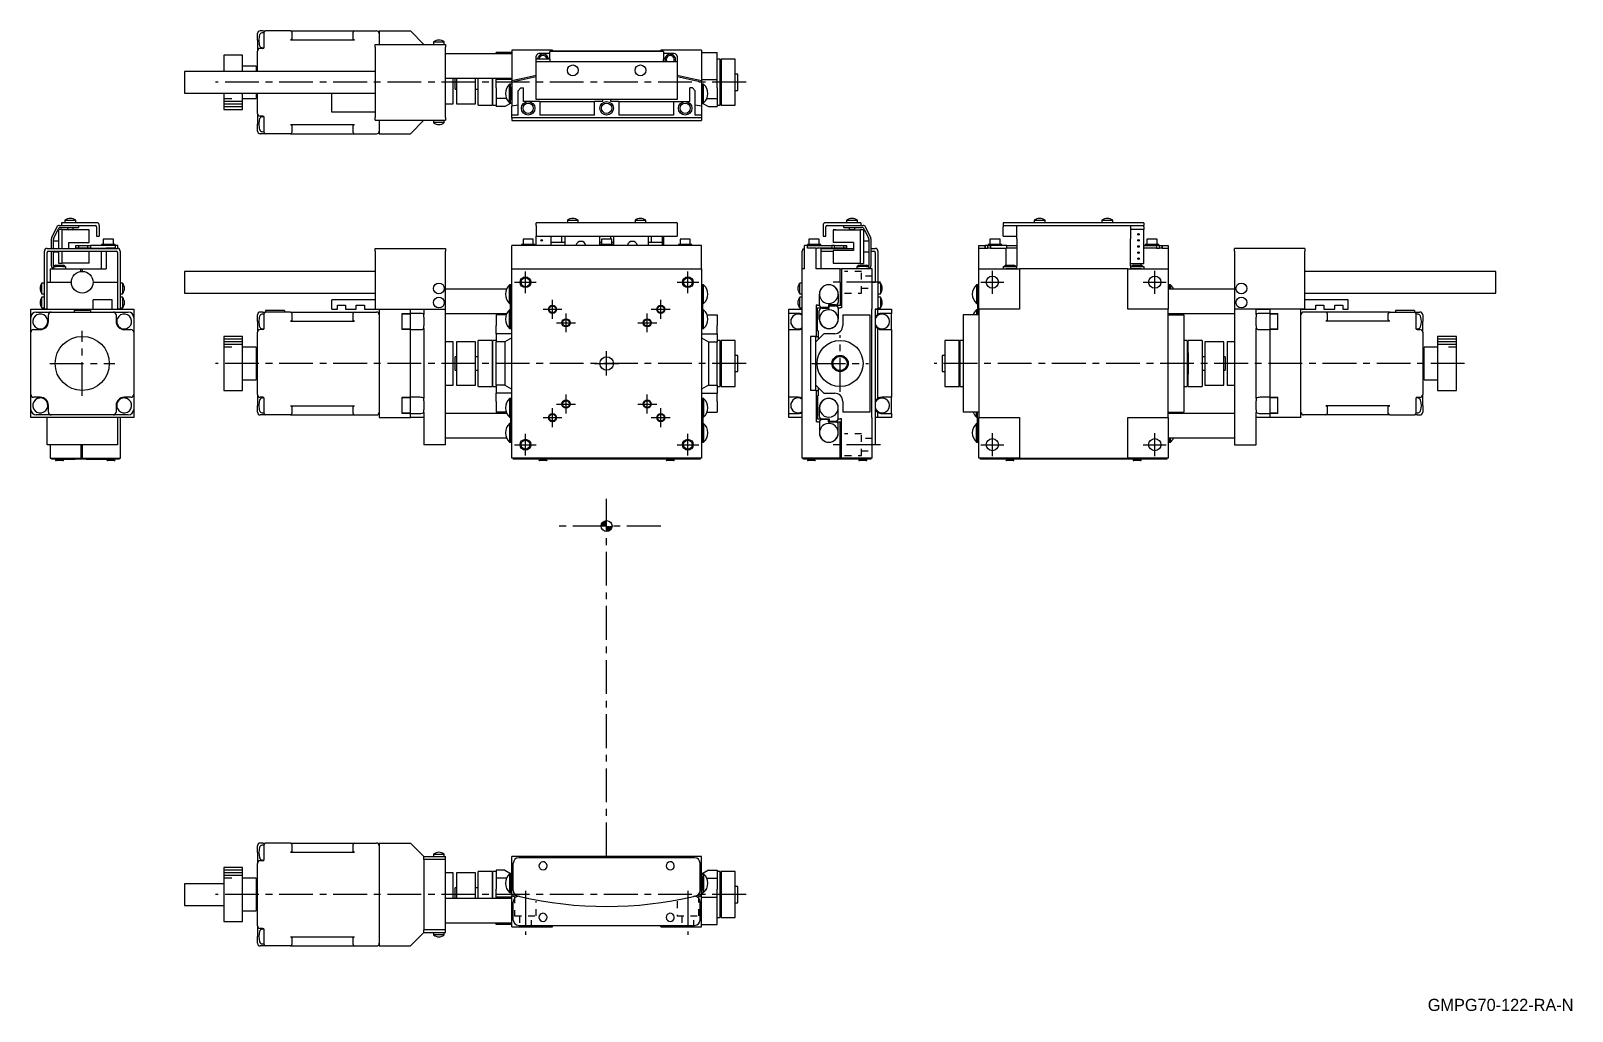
# Model space of a CAD drawing. Extents: x 28 to 598, y 17 to 379.
import ezdxf

# ---------------------------------------------------------------- set-up
doc = ezdxf.new("R2010")
doc.units = 0
doc.header["$LTSCALE"] = 10
doc.linetypes.add('CENTER', pattern=[2, 1.25, -0.25, 0.25, -0.25])
doc.linetypes.add('DOT', pattern=[0.5, 0.25, -0.25])
for name, color, linetype in [('1', 7, 'CONTINUOUS'), ('11', 7, 'CONTINUOUS'), ('2', 7, 'CONTINUOUS')]:
    doc.layers.add(name, color=color, linetype=linetype)
doc.styles.get("Standard").update_dxf_attribs({"font": 'FG教科書体NT-M'})

msp = doc.modelspace()

# ---------------------------------------------------------------- texts
at = {"layer": '1', "color": 7}
msp.add_text('GMPG70-122-RA-N', height=4.5, dxfattribs=at).set_placement((544.632104, 16.994922))

# ---------------------------------------------------------------- linework, layer by layer
at = {"layer": '1', "color": 7, "linetype": 'CONTINUOUS'}
for p, q in [((112.249999, 375.5), (112.249999, 378)), ((114.249999, 379), (113.249999, 379)), ((114.749999, 378.25), (113.946275, 378.207879)), ((114.249999, 379), (115.249999, 379)), ((114.749999, 377), (114.749999, 378.5)), ((114.749999, 372.914214), (114.749999, 377)), ((124.449999, 379), (115.249999, 379)), ((124.449999, 379), (148.049999, 379)), ((124.865734, 375.870447), (124.851603, 375.850383)), ((124.878863, 375.891181), (124.865734, 375.870447)), ((124.89096, 375.912534), (124.878863, 375.891181)), ((124.901994, 375.934455), (124.89096, 375.912534)), ((124.911939, 375.956891), (124.901994, 375.934455)), ((124.920771, 375.979787), (124.911939, 375.956891)), ((124.928469, 376.00309), (124.920771, 375.979787)), ((124.935015, 376.026742), (124.928469, 376.00309)), ((124.940392, 376.050687), (124.935015, 376.026742)), ((124.944587, 376.074867), (124.940392, 376.050687)), ((124.947591, 376.099224), (124.944587, 376.074867)), ((124.949397, 376.123698), (124.947591, 376.099224)), ((124.949999, 376.148232), (124.949397, 376.123698)), ((124.949999, 378.5), (124.949999, 377)), ((124.949999, 377), (124.949999, 376.148232)), ((147.549999, 377), (147.549999, 378.5)), ((147.549999, 376.148232), (147.549999, 377)), ((147.550601, 376.123698), (147.549999, 376.148232)), ((147.552407, 376.099224), (147.550601, 376.123698)), ((147.555411, 376.074867), (147.552407, 376.099224)), ((147.559606, 376.050687), (147.555411, 376.074867)), ((147.564983, 376.026742), (147.559606, 376.050687)), ((147.571529, 376.00309), (147.564983, 376.026742)), ((147.579227, 375.979787), (147.571529, 376.00309)), ((147.588059, 375.956891), (147.579227, 375.979787)), ((147.598004, 375.934455), (147.588059, 375.956891)), ((147.609038, 375.912534), (147.598004, 375.934455)), ((147.621135, 375.891181), (147.609038, 375.912534)), ((147.634264, 375.870447), (147.621135, 375.891181)), ((147.648395, 375.850383), (147.634264, 375.870447)), ((148.049999, 379), (156.249999, 379)), ((157.249999, 379), (157.249999, 374)), ((157.249999, 379), (168.749999, 379)), ((173.749999, 374), (168.749999, 379)), ((112.249999, 375.5), (112.249999, 371.5)), ((112.249999, 364), (112.249999, 371.5)), ((114.249999, 372.5), (113.249999, 372.5)), ((113.946275, 372.792121), (114.684962, 372.753408)), ((124.474533, 375.648835), (124.449999, 375.648232)), ((124.449999, 375.648232), (148.049999, 375.648232)), ((124.499008, 375.65064), (124.474533, 375.648835)), ((124.523364, 375.653644), (124.499008, 375.65064)), ((124.547544, 375.65784), (124.523364, 375.653644)), ((124.571489, 375.663217), (124.547544, 375.65784)), ((124.595141, 375.669762), (124.571489, 375.663217)), ((124.618444, 375.67746), (124.595141, 375.669762)), ((124.641341, 375.686293), (124.618444, 375.67746)), ((124.663777, 375.696238), (124.641341, 375.686293)), ((124.685697, 375.707272), (124.663777, 375.696238)), ((124.70705, 375.719368), (124.685697, 375.707272)), ((124.727784, 375.732497), (124.70705, 375.719368)), ((124.747849, 375.746629), (124.727784, 375.732497)), ((124.767196, 375.761727), (124.747849, 375.746629)), ((124.785778, 375.777757), (124.767196, 375.761727)), ((124.803552, 375.794679), (124.785778, 375.777757)), ((124.820475, 375.812453), (124.803552, 375.794679)), ((124.836504, 375.831036), (124.820475, 375.812453)), ((124.851603, 375.850383), (124.836504, 375.831036)), ((147.663494, 375.831036), (147.648395, 375.850383)), ((147.679523, 375.812453), (147.663494, 375.831036)), ((147.696446, 375.794679), (147.679523, 375.812453)), ((147.714219, 375.777757), (147.696446, 375.794679)), ((147.732802, 375.761727), (147.714219, 375.777757)), ((147.752149, 375.746629), (147.732802, 375.761727)), ((147.772214, 375.732497), (147.752149, 375.746629)), ((147.792948, 375.719368), (147.772214, 375.732497)), ((147.814301, 375.707272), (147.792948, 375.719368)), ((147.836221, 375.696238), (147.814301, 375.707272)), ((147.858657, 375.686293), (147.836221, 375.696238)), ((147.881554, 375.67746), (147.858657, 375.686293)), ((147.904857, 375.669762), (147.881554, 375.67746)), ((147.928509, 375.663217), (147.904857, 375.669762)), ((147.952454, 375.65784), (147.928509, 375.663217)), ((147.976634, 375.653644), (147.952454, 375.65784)), ((148.00099, 375.65064), (147.976634, 375.653644)), ((148.025465, 375.648835), (148.00099, 375.65064)), ((148.049999, 375.648232), (148.025465, 375.648835)), ((155.749999, 373), (155.749999, 374)), ((155.749999, 374), (181.749999, 374)), ((155.749999, 373), (155.749999, 347)), ((177.249999, 374.897999), (181.249999, 374.897999)), ((177.249999, 374.897999), (177.249999, 374)), ((181.249999, 374), (181.249999, 374.897999)), ((181.749999, 374), (181.749999, 373)), ((181.749999, 347), (181.749999, 373)), ((206.249999, 370.5), (181.749999, 370.5)), ((200.449999, 370.5), (200.449999, 371)), ((206.249999, 371), (200.449999, 371)), ((206.249999, 371.9), (206.249999, 360.486969)), ((221.249999, 371.9), (206.249999, 371.9)), ((220.249999, 370.6), (216.249999, 370.6)), ((262.249999, 371.4), (220.249999, 371.4)), ((220.249999, 371.306308), (220.249999, 371.4)), ((220.249999, 369.430961), (220.249999, 371.306308)), ((221.249999, 371.9), (221.249999, 371.6)), ((221.249999, 371.6), (261.249999, 371.6)), ((261.249999, 371.9), (261.249999, 371.6)), ((276.249999, 371.9), (261.249999, 371.9)), ((262.249999, 371.4), (262.249999, 371.306308)), ((262.249999, 371.306308), (262.249999, 369.430961)), ((266.249999, 370.6), (262.249999, 370.6)), ((276.249999, 371.9), (276.249999, 360.486969)), ((276.249999, 371), (282.049999, 371)), ((282.049999, 361), (282.049999, 371)), ((99.749999, 370), (99.749999, 364)), ((106.749999, 370), (99.749999, 370)), ((106.749999, 364), (106.749999, 370)), ((111.749999, 366), (106.749999, 366)), ((111.749999, 366), (111.749999, 364)), ((215.249999, 368.6), (215.249999, 369.6)), ((215.249999, 367.7), (215.249999, 368.6)), ((215.249999, 368.6), (220.249999, 368.6)), ((215.249999, 354.7), (215.249999, 367.7)), ((215.249999, 367.7), (267.249999, 367.7)), ((220.249999, 368.524653), (220.249999, 369.430961)), ((220.249999, 368.524653), (220.249999, 367.7)), ((262.249999, 369.430961), (262.249999, 368.524653)), ((262.249999, 367.7), (262.249999, 368.524653)), ((267.249999, 369.6), (267.249999, 367.7)), ((267.249999, 367.7), (267.249999, 354.7)), ((283.249999, 368.5), (282.049999, 368.5)), ((283.249999, 351.5), (283.249999, 368.5)), ((283.549999, 368.5), (283.549999, 360)), ((288.749999, 368.5), (283.549999, 368.5)), ((288.749999, 360), (288.749999, 368.5)), ((85.250001, 364), (85.250001, 356)), ((155.749999, 364), (85.250001, 364)), ((181.749999, 361.5), (206.249999, 361.5)), ((184.499999, 352), (184.499999, 361.5)), ((185.249999, 357.5), (185.249999, 361.5)), ((185.749999, 361.5), (185.749999, 352)), ((192.749999, 352), (192.749999, 361.5)), ((193.749999, 360), (193.749999, 361.5)), ((193.749999, 351.5), (193.749999, 360)), ((198.949999, 361.5), (198.949999, 360)), ((198.949999, 360), (198.949999, 351.5)), ((199.249999, 351.5), (199.249999, 361.5)), ((200.449999, 361), (200.449999, 361.5)), ((206.249999, 361), (200.449999, 361)), ((200.449999, 358), (200.449999, 361)), ((205.407386, 352.386539), (205.407386, 359.286539)), ((205.75, 359.286539), (205.407386, 359.286539)), ((206.249999, 359.336536), (205.75, 359.336536)), ((205.75, 352.336536), (205.75, 359.336536)), ((205.75, 359.286539), (205.75, 359.336536)), ((205.75, 358.336536), (205.75, 359.286539)), ((205.75, 352.386539), (205.75, 359.286539)), ((206.249999, 359.970754), (206.249999, 360.486969)), ((206.249999, 359.970754), (206.249999, 351.13673)), ((276.249999, 361), (282.049999, 361)), ((276.249999, 360.486969), (276.249999, 359.970754)), ((276.249999, 359.970754), (276.249999, 351.13673)), ((276.249999, 359.336536), (276.749998, 359.336536)), ((276.749998, 352.336536), (276.749998, 359.336536)), ((276.749998, 359.286539), (276.749998, 359.336536)), ((276.749998, 358.336536), (276.749998, 359.286539)), ((276.749998, 352.386539), (276.749998, 359.286539)), ((277.092612, 359.286539), (276.749998, 359.286539)), ((277.092612, 352.386539), (277.092612, 359.286539)), ((282.049999, 358), (282.049999, 361)), ((283.549999, 363.95), (283.249999, 363.95)), ((283.549999, 360), (283.549999, 351.5)), ((289.749999, 363), (288.749999, 363)), ((288.749999, 351.5), (288.749999, 360)), ((289.749999, 357), (289.749999, 363)), ((85.250001, 356), (155.749999, 356)), ((99.749999, 356), (99.749999, 350)), ((106.749999, 350), (106.749999, 356)), ((106.749999, 354), (111.749999, 354)), ((111.749999, 356), (111.749999, 354)), ((112.249999, 348.5), (112.249999, 356)), ((139.749999, 349), (139.749999, 356)), ((185.249999, 357.5), (185.749999, 357.5)), ((192.749999, 357.5), (193.749999, 357.5)), ((198.949999, 356.05), (199.249999, 356.05)), ((200.449999, 358), (200.449999, 354)), ((204.232521, 354), (200.449999, 354)), ((200.449999, 354), (200.449999, 351)), ((205.75, 358.336536), (205.75, 355.736536)), ((205.75, 355.736536), (205.75, 353.336536)), ((205.75, 352.386539), (205.75, 353.336536)), ((209.549999, 357.9), (208.549999, 356.9)), ((208.549999, 347.9), (208.549999, 356.9)), ((209.549999, 357.9), (210.549999, 357.9)), ((210.549999, 352.9), (210.549999, 357.9)), ((215.249999, 353.7), (215.249999, 354.7)), ((267.249999, 353.7), (215.249999, 353.7)), ((239.749999, 353.7), (239.749999, 352.9)), ((242.749999, 352.9), (242.749999, 353.7)), ((267.249999, 354.7), (267.249999, 353.7)), ((271.949999, 352.9), (271.949999, 357.9)), ((272.949999, 357.9), (271.949999, 357.9)), ((272.949999, 357.9), (273.949999, 356.9)), ((273.949999, 347.9), (273.949999, 356.9)), ((276.749998, 358.336536), (276.749998, 355.736536)), ((276.749998, 355.736536), (276.749998, 353.336536)), ((276.749998, 352.386539), (276.749998, 353.336536)), ((278.267477, 354), (282.049999, 354)), ((282.049999, 358), (282.049999, 354)), ((282.049999, 354), (282.049999, 351)), ((283.249999, 356.05), (283.549999, 356.05)), ((288.749999, 357), (289.749999, 357)), ((99.749999, 350), (106.749999, 350)), ((112.249999, 348.5), (112.249999, 344.5)), ((114.249999, 347.5), (113.249999, 347.5)), ((155.749999, 349), (139.749999, 349)), ((181.749999, 352), (184.499999, 352)), ((185.749999, 352), (192.749999, 352)), ((193.749999, 351.5), (198.949999, 351.5)), ((199.249999, 351.5), (200.449999, 351.5)), ((203.651923, 351), (200.449999, 351)), ((205.952074, 352.327993), (203.651923, 351)), ((205.407386, 352.386539), (205.75, 352.386539)), ((205.75, 352.336536), (205.75, 352.386539)), ((206.249999, 352.336536), (205.75, 352.336536)), ((205.75, 352.327993), (205.75, 352.336536)), ((205.75, 352.327993), (205.75, 352.336536)), ((206.25, 352.327993), (205.75, 352.327993)), ((208.549999, 351.542282), (206.249999, 351.13673)), ((206.249999, 347.9), (206.249999, 351.13673)), ((208.549999, 347.9), (206.249999, 347.9)), ((206.249999, 346.9), (206.249999, 347.9)), ((212.249999, 352.9), (210.549999, 352.9)), ((216.549999, 352.9), (212.249999, 352.9)), ((216.549999, 352.9), (216.549999, 347.9)), ((216.549999, 352.9), (236.749999, 352.9)), ((236.749999, 347.9), (216.549999, 347.9)), ((239.749999, 352.9), (236.749999, 352.9)), ((236.749999, 347.9), (236.749999, 352.9)), ((245.749999, 352.9), (242.749999, 352.9)), ((245.749999, 352.9), (245.749999, 347.9)), ((245.749999, 352.9), (265.949999, 352.9)), ((265.949999, 347.9), (245.749999, 347.9)), ((265.949999, 352.9), (265.949999, 347.9)), ((265.949999, 352.9), (270.249999, 352.9)), ((270.249999, 352.9), (271.949999, 352.9)), ((276.249999, 351.13673), (273.949999, 351.542282)), ((276.249999, 347.9), (273.949999, 347.9)), ((276.249998, 352.327993), (276.749998, 352.327993)), ((276.249999, 352.336536), (276.749998, 352.336536)), ((276.249999, 351.13673), (276.249999, 347.9)), ((276.249999, 347.9), (276.249999, 346.9)), ((276.547924, 352.327993), (278.848075, 351)), ((276.749998, 352.336536), (276.749998, 352.386539)), ((276.749998, 352.386539), (277.092612, 352.386539)), ((276.749998, 352.327993), (276.749998, 352.336536)), ((276.749998, 352.327993), (276.749998, 352.336536)), ((278.848075, 351), (282.049999, 351)), ((282.049999, 351.5), (283.249999, 351.5)), ((283.549999, 351.5), (288.749999, 351.5)), ((112.249999, 342), (112.249999, 344.5)), ((114.684962, 347.246592), (113.946275, 347.207879)), ((113.946275, 341.792121), (114.749999, 341.75)), ((114.749999, 343), (114.749999, 347.085786)), ((114.749999, 341.5), (114.749999, 343)), ((124.449999, 344.351768), (148.049999, 344.351768)), ((124.449999, 344.351768), (124.474533, 344.351165)), ((124.474533, 344.351165), (124.499008, 344.34936)), ((124.499008, 344.34936), (124.523364, 344.346356)), ((124.523364, 344.346356), (124.547544, 344.34216)), ((124.547544, 344.34216), (124.571489, 344.336783)), ((124.571489, 344.336783), (124.595141, 344.330238)), ((124.595141, 344.330238), (124.618444, 344.32254)), ((124.618444, 344.32254), (124.641341, 344.313707)), ((124.641341, 344.313707), (124.663777, 344.303762)), ((124.663777, 344.303762), (124.685697, 344.292728)), ((124.685697, 344.292728), (124.70705, 344.280632)), ((124.70705, 344.280632), (124.727784, 344.267503)), ((124.727784, 344.267503), (124.747849, 344.253371)), ((124.747849, 344.253371), (124.767196, 344.238273)), ((124.767196, 344.238273), (124.785778, 344.222243)), ((124.785778, 344.222243), (124.803552, 344.205321)), ((124.803552, 344.205321), (124.820475, 344.187547)), ((124.820475, 344.187547), (124.836504, 344.168964)), ((124.836504, 344.168964), (124.851603, 344.149617)), ((124.851603, 344.149617), (124.865734, 344.129553)), ((124.865734, 344.129553), (124.878863, 344.108819)), ((124.878863, 344.108819), (124.89096, 344.087466)), ((124.89096, 344.087466), (124.901994, 344.065545)), ((124.901994, 344.065545), (124.911939, 344.043109)), ((124.911939, 344.043109), (124.920771, 344.020213)), ((124.920771, 344.020213), (124.928469, 343.99691)), ((124.928469, 343.99691), (124.935015, 343.973258)), ((124.935015, 343.973258), (124.940392, 343.949313)), ((124.940392, 343.949313), (124.944587, 343.925133)), ((124.944587, 343.925133), (124.947591, 343.900776)), ((124.947591, 343.900776), (124.949397, 343.876302)), ((124.949397, 343.876302), (124.949999, 343.851768)), ((124.949999, 343.851768), (124.949999, 343)), ((124.949999, 343), (124.949999, 341.5)), ((147.549999, 343.851768), (147.550601, 343.876302)), ((147.549999, 343), (147.549999, 343.851768)), ((147.549999, 341.5), (147.549999, 343)), ((147.550601, 343.876302), (147.552407, 343.900776)), ((147.552407, 343.900776), (147.555411, 343.925133)), ((147.555411, 343.925133), (147.559606, 343.949313)), ((147.559606, 343.949313), (147.564983, 343.973258)), ((147.564983, 343.973258), (147.571529, 343.99691)), ((147.571529, 343.99691), (147.579227, 344.020213)), ((147.579227, 344.020213), (147.588059, 344.043109)), ((147.588059, 344.043109), (147.598004, 344.065545)), ((147.598004, 344.065545), (147.609038, 344.087466)), ((147.609038, 344.087466), (147.621135, 344.108819)), ((147.621135, 344.108819), (147.634264, 344.129553)), ((147.634264, 344.129553), (147.648395, 344.149617)), ((147.648395, 344.149617), (147.663494, 344.168964)), ((147.663494, 344.168964), (147.679523, 344.187547)), ((147.679523, 344.187547), (147.696446, 344.205321)), ((147.696446, 344.205321), (147.714219, 344.222243)), ((147.714219, 344.222243), (147.732802, 344.238273)), ((147.732802, 344.238273), (147.752149, 344.253371)), ((147.752149, 344.253371), (147.772214, 344.267503)), ((147.772214, 344.267503), (147.792948, 344.280632)), ((147.792948, 344.280632), (147.814301, 344.292728)), ((147.814301, 344.292728), (147.836221, 344.303762)), ((147.836221, 344.303762), (147.858657, 344.313707)), ((147.858657, 344.313707), (147.881554, 344.32254)), ((147.881554, 344.32254), (147.904857, 344.330238)), ((147.904857, 344.330238), (147.928509, 344.336783)), ((147.928509, 344.336783), (147.952454, 344.34216)), ((147.952454, 344.34216), (147.976634, 344.346356)), ((147.976634, 344.346356), (148.00099, 344.34936)), ((148.00099, 344.34936), (148.025465, 344.351165)), ((148.025465, 344.351165), (148.049999, 344.351768)), ((155.749999, 346), (155.749999, 347)), ((155.749999, 346), (181.749999, 346)), ((157.249999, 346), (157.249999, 341)), ((168.749999, 341), (173.749999, 346)), ((177.249999, 346), (177.249999, 345.102001)), ((181.249999, 345.102001), (177.249999, 345.102001)), ((181.249999, 345.102001), (181.249999, 346)), ((181.749999, 347), (181.749999, 346)), ((276.249999, 346.9), (206.249999, 346.9)), ((206.249999, 346.9), (206.249999, 345.9)), ((206.249999, 345.9), (276.249999, 345.9)), ((276.249999, 346.9), (276.249999, 345.9)), ((114.249999, 341), (113.249999, 341)), ((115.249999, 341), (114.249999, 341)), ((124.449999, 341), (115.249999, 341)), ((124.449999, 341), (148.049999, 341)), ((148.049999, 341), (156.249999, 341)), ((157.249999, 341), (168.749999, 341)), ((39.8, 308.15), (39.8, 307.15)), ((52.8, 308.15), (39.8, 308.15)), ((41.1, 309.047999), (43.765643, 309.047999)), ((41.1, 309.047999), (41.1, 308.15)), ((43.765643, 309.047999), (45.1, 309.047999)), ((45.1, 308.15), (45.1, 309.047999)), ((267.249999, 308.15), (215.249999, 308.15)), ((215.249999, 307.15), (215.249999, 308.15)), ((226.749999, 309.047999), (226.864019, 309.047999)), ((226.749999, 309.047999), (226.749999, 308.15)), ((226.864019, 309.047999), (230.749999, 309.047999)), ((230.749999, 308.15), (230.749999, 309.047999)), ((251.749999, 309.047999), (251.864019, 309.047999)), ((251.749999, 309.047999), (251.749999, 308.15)), ((251.864019, 309.047999), (255.749999, 309.047999)), ((255.749999, 308.15), (255.749999, 309.047999)), ((267.249999, 308.15), (267.249999, 307.15)), ((335.2, 308.15), (322.2, 308.15)), ((329.9, 309.047999), (329.9, 308.15)), ((329.9, 309.047999), (333.9, 309.047999)), ((333.9, 308.15), (333.9, 309.047999)), ((335.2, 308.15), (335.2, 307.15)), ((439.750001, 308.15), (387.750001, 308.15)), ((387.750001, 308.15), (387.750001, 307.15)), ((399.250001, 309.047999), (403.250001, 309.047999)), ((399.250001, 309.047999), (399.250001, 308.15)), ((403.250001, 308.15), (403.250001, 309.047999)), ((424.250001, 309.047999), (428.250001, 309.047999)), ((424.250001, 309.047999), (424.250001, 308.15)), ((428.250001, 308.15), (428.250001, 309.047999)), ((439.750001, 308.15), (439.750001, 307.15)), ((36.1, 298.65), (36.1, 302.128305)), ((38.069039, 306.572618), (36.193692, 302.550924)), ((36.9, 298.65), (36.9, 301.95095)), ((36.993692, 302.373568), (38.578695, 305.772618)), ((40.1, 305.6), (38.9, 305.6)), ((38.9, 298.65), (38.9, 305.6)), ((38.975347, 307.15), (39.8, 307.15)), ((39.485003, 306.35), (46.1, 306.35)), ((39.8, 307.15), (52.3, 307.15)), ((40.1, 298.65), (40.1, 305.6)), ((50.1, 305.45), (40.1, 305.45)), ((42.1, 306.35), (42.1, 305.65)), ((42.1, 305.65), (43.432822, 305.65)), ((42.1, 305.65), (42.3, 305.45)), ((43.432822, 305.65), (44.1, 305.65)), ((43.9, 305.45), (44.1, 305.65)), ((44.1, 305.65), (44.1, 306.35)), ((46.1, 307.15), (46.1, 306.35)), ((50.1, 300.85), (50.1, 305.45)), ((52.8, 306.65), (52.8, 303.15)), ((52.8, 303.15), (53.8, 303.15)), ((53.8, 307.15), (53.8, 303.15)), ((59, 302.05), (55.2, 302.05)), ((59, 302.05), (55.2, 302.05)), ((55.2, 302.05), (55.2, 300.05)), ((59, 300.05), (59, 302.05)), ((212.249999, 302.05), (210.349999, 302.05)), ((214.149999, 302.05), (210.349999, 302.05)), ((210.349999, 302.05), (210.349999, 300.05)), ((214.149999, 302.05), (212.249999, 302.05)), ((214.149999, 300.05), (214.149999, 302.05)), ((215.249999, 307.15), (215.249999, 303.15)), ((215.249999, 303.15), (267.249999, 303.15)), ((215.249999, 299.75), (215.249999, 303.15)), ((220.749999, 300.85), (220.749999, 303.15)), ((224.749999, 300.85), (224.749999, 303.15)), ((225.749999, 303.15), (225.749999, 300.85)), ((238.749999, 300.85), (238.749999, 303.15)), ((241.249999, 302.05), (239.349999, 302.05)), ((243.149999, 302.05), (239.349999, 302.05)), ((239.349999, 302.05), (239.349999, 300.05)), ((243.149999, 302.05), (241.249999, 302.05)), ((242.749999, 302.05), (242.749999, 303.15)), ((243.149999, 300.05), (243.149999, 302.05)), ((243.749999, 303.15), (243.749999, 300.85)), ((256.749999, 300.85), (256.749999, 303.15)), ((257.749999, 303.15), (257.749999, 300.85)), ((261.749999, 303.15), (261.749999, 300.85)), ((262.249999, 303.15), (262.249999, 299.75)), ((267.249999, 307.15), (267.249999, 303.15)), ((270.249999, 302.05), (268.349999, 302.05)), ((272.149999, 302.05), (268.349999, 302.05)), ((268.349999, 302.05), (268.349999, 300.05)), ((272.149999, 302.05), (270.249999, 302.05)), ((272.149999, 300.05), (272.149999, 302.05)), ((316, 302.05), (316, 300.05)), ((319.8, 302.05), (316, 302.05)), ((319.8, 300.05), (319.8, 302.05)), ((321.2, 307.15), (321.2, 303.15)), ((321.2, 303.15), (322.2, 303.15)), ((322.2, 303.15), (322.2, 306.65)), ((322.7, 307.15), (335.2, 307.15)), ((324.9, 305.45), (324.9, 300.85)), ((324.9, 305.45), (334.9, 305.45)), ((325.9, 305.45), (324.9, 305.45)), ((325.9, 305.45), (334.9, 305.45)), ((328.9, 306.35), (328.9, 307.15)), ((328.9, 306.35), (335.514997, 306.35)), ((330.9, 306.35), (330.9, 305.65)), ((330.9, 305.65), (331.1, 305.45)), ((330.9, 305.65), (332.9, 305.65)), ((332.7, 305.45), (332.9, 305.65)), ((332.9, 305.65), (332.9, 306.35)), ((334.9, 305.6), (334.9, 293.1)), ((334.9, 305.6), (336.1, 305.6)), ((335.2, 307.15), (336.024653, 307.15)), ((336.1, 305.6), (336.1, 293.1)), ((336.421305, 305.772618), (338.006308, 302.373568)), ((338.806308, 302.550924), (336.930961, 306.572618)), ((338.1, 301.95095), (338.1, 292.35)), ((338.9, 302.128305), (338.9, 292.15)), ((384.750001, 302.05), (382.850001, 302.05)), ((382.850001, 302.05), (382.850001, 300.05)), ((386.650001, 302.05), (384.750001, 302.05)), ((386.650001, 300.05), (386.650001, 302.05)), ((387.750001, 307.15), (392.750001, 307.15)), ((387.750001, 307.15), (387.750001, 306.65)), ((387.750001, 303.15), (387.750001, 306.65)), ((387.750001, 303.15), (392.750001, 303.15)), ((392.750001, 307.15), (434.750001, 307.15)), ((392.750001, 306.572618), (392.750001, 307.15)), ((392.750001, 302.550924), (392.750001, 306.572618)), ((392.750001, 302.128305), (392.750001, 302.550924)), ((392.750001, 302.128305), (392.750001, 292.15)), ((434.750001, 307.15), (434.750001, 306.572618)), ((434.750001, 307.15), (439.750001, 307.15)), ((434.750001, 306.572618), (434.750001, 302.550924)), ((439.750001, 305.6), (434.750001, 305.6)), ((434.750001, 302.550924), (434.750001, 302.128305)), ((434.750001, 292.15), (434.750001, 302.128305)), ((439.750001, 306.65), (439.750001, 307.15)), ((439.750001, 306.65), (439.750001, 305.6)), ((439.750001, 293.1), (439.750001, 305.6)), ((442.750001, 302.05), (440.850001, 302.05)), ((440.850001, 302.05), (440.850001, 300.05)), ((444.650001, 302.05), (442.750001, 302.05)), ((444.650001, 300.05), (444.650001, 302.05)), ((33.5, 276.25), (33.5, 297.65)), ((34.5, 298.65), (60.5, 298.65)), ((34.5, 276.25), (34.5, 297.15)), ((35, 297.65), (60, 297.65)), ((36.1, 292.15), (36.1, 297.65)), ((38.9, 301.35), (36.9, 301.35)), ((36.9, 292.35), (36.9, 297.65)), ((36.9, 297.35), (38.9, 297.35)), ((38.9, 293.1), (38.9, 297.65)), ((40.1, 293.1), (40.1, 297.65)), ((42.6, 300.85), (50.1, 300.85)), ((42.6, 298.65), (42.6, 300.85)), ((45.1, 298.75), (45.1, 299.75)), ((45.1, 299.75), (46.1, 299.75)), ((46.1, 298.75), (45.1, 298.75)), ((46.1, 299.75), (46.1, 298.75)), ((46.1, 299.75), (49.6, 299.75)), ((49.6, 298.75), (46.1, 298.75)), ((49.6, 298.75), (49.6, 299.75)), ((49.6, 299.75), (50.6, 299.75)), ((50.6, 298.75), (49.6, 298.75)), ((50.1, 293.25), (50.1, 297.65)), ((50.6, 299.75), (50.6, 298.75)), ((59.6, 299.75), (50.6, 299.75)), ((50.6, 298.75), (55.957718, 298.75)), ((57.1, 300.05), (54.6, 300.05)), ((54.6, 300.05), (54.6, 299.75)), ((54.6, 298.65), (54.6, 298.75)), ((54.6, 291.15), (54.6, 297.65)), ((55.957718, 298.75), (56.36327, 298.75)), ((56.36327, 298.75), (56.36327, 298.65)), ((59.6, 298.75), (56.36327, 298.75)), ((56.36327, 297.65), (56.36327, 291.15)), ((59.6, 300.05), (57.1, 300.05)), ((59.6, 299.75), (59.6, 300.05)), ((59.6, 299.75), (59.6, 298.75)), ((60.6, 299.75), (59.6, 299.75)), ((60.5, 297.15), (60.5, 276.25)), ((60.6, 298.644987), (60.6, 299.75)), ((61.5, 297.65), (61.5, 276.25)), ((155.749999, 297.65), (155.749999, 298.65)), ((155.749999, 298.65), (181.749999, 298.65)), ((155.749999, 297.65), (155.749999, 276.25)), ((181.749999, 298.65), (181.749999, 297.65)), ((181.749999, 276.25), (181.749999, 297.65)), ((276.249999, 299.75), (206.249999, 299.75)), ((206.249999, 291.15), (206.249999, 299.75)), ((214.749999, 300.05), (209.749999, 300.05)), ((210.349999, 300.05), (209.749999, 300.05)), ((209.749999, 300.05), (209.749999, 299.75)), ((214.149999, 300.05), (210.349999, 300.05)), ((210.349999, 300.05), (214.149999, 300.05)), ((214.749999, 300.05), (214.149999, 300.05)), ((214.749999, 299.75), (214.749999, 300.05)), ((224.749999, 300.85), (220.749999, 300.85)), ((220.749999, 299.75), (220.749999, 300.85)), ((225.749999, 300.85), (224.749999, 300.85)), ((225.749999, 300.85), (225.749999, 299.75)), ((239.349999, 300.85), (238.749999, 300.85)), ((238.749999, 300.05), (238.749999, 300.85)), ((239.349999, 300.05), (238.749999, 300.05)), ((243.749999, 300.05), (238.749999, 300.05)), ((238.749999, 300.05), (238.749999, 299.75)), ((243.149999, 300.05), (239.349999, 300.05)), ((239.349999, 300.05), (243.149999, 300.05)), ((243.749999, 300.85), (243.149999, 300.85)), ((243.749999, 300.05), (243.149999, 300.05)), ((243.749999, 300.85), (243.749999, 300.05)), ((243.749999, 299.75), (243.749999, 300.05)), ((257.749999, 300.85), (256.749999, 300.85)), ((256.749999, 299.75), (256.749999, 300.85)), ((261.749999, 300.85), (257.749999, 300.85)), ((261.749999, 300.85), (261.749999, 299.75)), ((272.749999, 300.05), (267.749999, 300.05)), ((268.349999, 300.05), (267.749999, 300.05)), ((267.749999, 300.05), (267.749999, 299.75)), ((272.149999, 300.05), (268.349999, 300.05)), ((268.349999, 300.05), (272.149999, 300.05)), ((272.749999, 300.05), (272.149999, 300.05)), ((272.749999, 299.75), (272.749999, 300.05)), ((276.249999, 291.15), (276.249999, 299.75)), ((313.5, 291.15), (313.5, 297.65)), ((314.4, 291.15), (314.4, 299.75)), ((315.4, 299.75), (314.4, 299.75)), ((320.4, 300.05), (315.4, 300.05)), ((315.4, 300.05), (315.4, 299.75)), ((315.4, 298.75), (315.4, 299.75)), ((315.4, 299.75), (324.4, 299.75)), ((318.63673, 298.75), (315.4, 298.75)), ((318.63673, 291.15), (318.63673, 298.75)), ((318.63673, 298.75), (319.042282, 298.75)), ((324.4, 298.75), (319.042282, 298.75)), ((320.4, 299.75), (320.4, 300.05)), ((320.4, 298.75), (320.4, 291.15)), ((320.4, 298.65), (332.4, 298.65)), ((320.4, 297.65), (324.9, 297.65)), ((324.4, 299.75), (324.4, 298.75)), ((325.4, 299.75), (324.4, 299.75)), ((324.4, 298.75), (325.4, 298.75)), ((332.4, 300.85), (324.9, 300.85)), ((324.9, 297.85), (324.9, 293.25)), ((332.4, 297.85), (324.9, 297.85)), ((325.9, 297.85), (324.9, 297.85)), ((325.4, 298.75), (325.4, 299.75)), ((325.4, 299.75), (328.9, 299.75)), ((328.9, 298.75), (325.4, 298.75)), ((332.4, 297.85), (325.9, 297.85)), ((328.9, 298.75), (328.9, 299.75)), ((328.9, 299.75), (329.9, 299.75)), ((329.9, 298.75), (328.9, 298.75)), ((329.9, 299.75), (329.9, 298.75)), ((329.9, 298.75), (329.9, 299.75)), ((332.4, 300.85), (332.4, 297.85)), ((338.1, 301.35), (336.1, 301.35)), ((336.1, 297.35), (338.1, 297.35)), ((338.9, 298.65), (340.5, 298.65)), ((338.9, 297.65), (340, 297.65)), ((340.5, 297.15), (340.5, 286.15)), ((341.5, 297.65), (341.5, 276.25)), ((378.750001, 298.75), (378.750001, 299.75)), ((378.750001, 299.75), (381.050001, 299.75)), ((378.750001, 298.75), (381.050001, 298.75)), ((378.750001, 291.15), (378.750001, 298.75)), ((381.050001, 299.75), (381.050001, 298.75)), ((382.050001, 299.75), (381.050001, 299.75)), ((381.050001, 298.75), (381.050001, 299.75)), ((381.050001, 298.75), (382.050001, 298.75)), ((382.050001, 298.75), (382.050001, 299.75)), ((382.050001, 299.75), (383.050001, 299.75)), ((383.050001, 298.75), (382.050001, 298.75)), ((387.250001, 300.05), (382.250001, 300.05)), ((382.250001, 300.05), (382.250001, 299.75)), ((383.050001, 299.75), (383.050001, 298.75)), ((384.750001, 299.75), (383.050001, 299.75)), ((383.050001, 298.75), (388.750001, 298.75)), ((389.050001, 299.75), (384.750001, 299.75)), ((387.250001, 299.75), (387.250001, 300.05)), ((388.750001, 298.75), (388.750001, 292.45)), ((389.050001, 298.75), (389.050001, 299.75)), ((389.050001, 299.75), (392.750001, 299.75)), ((392.750001, 298.75), (389.050001, 298.75)), ((439.750001, 299.75), (442.750001, 299.75)), ((444.450001, 298.75), (439.750001, 298.75)), ((445.250001, 300.05), (440.250001, 300.05)), ((440.250001, 300.05), (440.250001, 299.75)), ((442.750001, 299.75), (444.450001, 299.75)), ((444.450001, 299.75), (444.450001, 298.75)), ((445.450001, 299.75), (444.450001, 299.75)), ((444.450001, 298.75), (445.450001, 298.75)), ((445.250001, 299.75), (445.250001, 300.05)), ((445.450001, 298.75), (445.450001, 299.75)), ((445.450001, 299.75), (446.450001, 299.75)), ((446.450001, 298.75), (445.450001, 298.75)), ((446.450001, 299.75), (446.450001, 298.75)), ((446.450001, 298.75), (446.450001, 299.75)), ((446.450001, 299.75), (448.750001, 299.75)), ((446.450001, 298.75), (448.750001, 298.75)), ((448.750001, 299.75), (448.750001, 298.75)), ((448.750001, 298.75), (448.750001, 291.15)), ((499.250001, 298.65), (473.250001, 298.65)), ((473.250001, 297.65), (473.250001, 298.65)), ((473.250001, 297.65), (473.250001, 276.25)), ((499.250001, 298.65), (499.250001, 297.65)), ((499.250001, 276.25), (499.250001, 297.65)), ((35.6, 291.15), (35.6, 286.15)), ((35.6, 291.15), (47.013031, 291.15)), ((36.9, 291.95), (36.9, 291.170204)), ((36.9, 291.95), (37.9, 291.95)), ((36.9, 291.170204), (37.1, 291.15)), ((37.6, 292.45), (37.1, 292.161325)), ((41.1, 292.161325), (37.1, 292.161325)), ((37.1, 292.161325), (37.1, 291.95)), ((37.6, 292.45), (39.179106, 292.45)), ((40.3, 291.95), (37.9, 291.95)), ((40.1, 293.1), (38.9, 293.1)), ((39.179106, 292.45), (40.6, 292.45)), ((50.1, 293.25), (40.1, 293.25)), ((40.3, 291.95), (41.3, 291.95)), ((41.1, 292.161325), (40.6, 292.45)), ((41.1, 291.95), (41.1, 292.161325)), ((41.3, 291.95), (41.3, 291.15)), ((47.013031, 291.15), (47.529246, 291.15)), ((47.013031, 290.120247), (47.013031, 291.15)), ((47.529246, 291.15), (47.529246, 290.149893)), ((47.529246, 291.15), (56.36327, 291.15)), ((61.5, 291.15), (61.6, 291.15)), ((61.6, 285.85), (61.6, 291.15)), ((206.249999, 221.15), (206.249999, 291.15)), ((206.249999, 291.15), (276.249999, 291.15)), ((276.249999, 291.15), (276.249999, 221.15)), ((313.4, 291.15), (313.4, 221.15)), ((314.4, 291.15), (313.4, 291.15)), ((327.470754, 291.15), (318.63673, 291.15)), ((324.9, 293.25), (334.9, 293.25)), ((327.470754, 286.15), (327.470754, 291.15)), ((327.470754, 291.15), (327.986969, 291.15)), ((327.986969, 291.15), (327.986969, 276.65)), ((339.4, 291.15), (327.986969, 291.15)), ((333.7, 291.95), (333.7, 291.15)), ((333.7, 291.95), (334.7, 291.95)), ((334.4, 292.45), (333.9, 292.161325)), ((336.005474, 292.161325), (333.9, 292.161325)), ((333.9, 292.161325), (333.9, 291.95)), ((334.4, 292.45), (337.4, 292.45)), ((334.4, 292.45), (335.820894, 292.45)), ((337.1, 291.95), (334.7, 291.95)), ((334.9, 293.1), (336.1, 293.1)), ((335.820894, 292.45), (337.4, 292.45)), ((337.9, 292.161325), (336.005474, 292.161325)), ((337.1, 291.95), (338.1, 291.95)), ((337.9, 292.161325), (337.4, 292.45)), ((337.9, 291.95), (337.9, 292.161325)), ((337.9, 291.15), (338.1, 291.170204)), ((338.1, 291.95), (338.1, 291.170204)), ((339.4, 276.15), (339.4, 291.15)), ((378.750001, 276.15), (378.750001, 291.15)), ((378.750001, 291.15), (393.750001, 291.15)), ((387.750001, 291.95), (387.750001, 291.15)), ((387.750001, 291.95), (388.750001, 291.95)), ((388.150001, 291.15), (388.750001, 291.170204)), ((388.750001, 292.45), (388.250001, 292.161325)), ((388.252784, 292.161325), (388.250001, 292.161325)), ((388.250001, 292.161325), (388.250001, 291.95)), ((392.250001, 292.161325), (388.252784, 292.161325)), ((388.750001, 292.45), (391.750001, 292.45)), ((388.750001, 291.95), (392.750001, 291.95)), ((388.750001, 291.170204), (392.750001, 291.170204)), ((392.250001, 292.161325), (391.750001, 292.45)), ((392.250001, 291.95), (392.250001, 292.161325)), ((392.750001, 291.170204), (392.750001, 292.15)), ((393.750001, 291.15), (393.750001, 276.15)), ((433.750001, 291.15), (393.750001, 291.15)), ((433.750001, 276.15), (433.750001, 291.15)), ((433.750001, 291.15), (448.750001, 291.15)), ((434.750001, 293.1), (439.750001, 293.1)), ((434.750001, 292.15), (434.750001, 291.170204)), ((434.750001, 291.95), (438.750001, 291.95)), ((434.750001, 291.170204), (438.750001, 291.170204)), ((435.750001, 292.45), (435.250001, 292.161325)), ((435.252784, 292.161325), (435.250001, 292.161325)), ((435.250001, 292.161325), (435.250001, 291.95)), ((439.250001, 292.161325), (435.252784, 292.161325)), ((435.750001, 292.45), (438.750001, 292.45)), ((438.750001, 292.45), (438.750001, 293.1)), ((439.250001, 292.161325), (438.750001, 292.45)), ((438.750001, 291.95), (439.750001, 291.95)), ((438.750001, 291.170204), (439.350001, 291.15)), ((439.250001, 291.95), (439.250001, 292.161325)), ((439.750001, 291.95), (439.750001, 291.15)), ((448.750001, 291.15), (448.750001, 276.15)), ((32.602001, 283.828944), (32.602001, 285.85)), ((33.5, 285.85), (32.602001, 285.85)), ((34.5, 286.15), (43.5, 286.15)), ((51.5, 286.15), (60.5, 286.15)), ((62.397999, 285.85), (61.5, 285.85)), ((62.397999, 285.85), (62.397999, 283.846542)), ((85.250001, 290.15), (85.250001, 282.15)), ((155.749999, 290.15), (85.250001, 290.15)), ((205.407386, 278.299999), (205.407386, 285.199999)), ((205.75, 285.199999), (205.407386, 285.199999)), ((205.75, 281.750005), (205.75, 285.250005)), ((206.25, 285.250005), (205.75, 285.250005)), ((276.749998, 285.250005), (276.249998, 285.250005)), ((276.749998, 281.750005), (276.749998, 285.250005)), ((277.092612, 285.199999), (276.749998, 285.199999)), ((277.092612, 278.299999), (277.092612, 285.199999)), ((312.602001, 281.85), (312.602001, 285.85)), ((313.4, 285.85), (312.602001, 285.85)), ((327.470754, 286.15), (327.470753, 277.650001)), ((339.4, 286.15), (340.5, 286.15)), ((342.397999, 285.85), (341.5, 285.85)), ((342.397999, 285.85), (342.397999, 281.85)), ((377.907388, 285.199999), (377.907388, 281.749999)), ((378.250002, 285.199999), (377.907388, 285.199999)), ((378.250002, 285.250005), (378.250002, 281.750005)), ((378.750002, 285.250005), (378.250002, 285.250005)), ((449.25, 285.250005), (448.75, 285.250005)), ((449.25, 285.250005), (449.25, 283.65)), ((449.592614, 285.199999), (449.25, 285.199999)), ((449.592614, 285.199999), (449.592614, 283.65)), ((569.749999, 290.15), (499.250001, 290.15)), ((569.749999, 282.15), (569.749999, 290.15)), ((32.602001, 281.85), (32.602001, 283.828944)), ((32.602001, 281.85), (33.5, 281.85)), ((32.602001, 278.628944), (32.602001, 280.65)), ((33.5, 280.65), (32.602001, 280.65)), ((51.5, 276.15), (51.5, 279.65)), ((58.5, 279.65), (51.5, 279.65)), ((58.5, 276.15), (58.5, 279.65)), ((61.5, 281.85), (62.397999, 281.85)), ((62.397999, 280.65), (61.5, 280.65)), ((61.6, 280.65), (61.6, 281.85)), ((62.397999, 283.846542), (62.397999, 281.85)), ((62.397999, 280.65), (62.397999, 278.646542)), ((85.250001, 282.15), (155.749999, 282.15)), ((139.749999, 276.15), (139.749999, 279.65)), ((155.749999, 279.65), (139.749999, 279.65)), ((204.260728, 283.65), (181.749999, 283.65)), ((205.75, 277.850005), (205.75, 281.750005)), ((276.749998, 277.850005), (276.749998, 281.750005)), ((312.602001, 281.85), (313.4, 281.85)), ((312.602001, 276.65), (312.602001, 280.65)), ((313.4, 280.65), (312.602001, 280.65)), ((319.836536, 277.850005), (319.836536, 281.750005)), ((326.836536, 281.750005), (326.836536, 278.750005)), ((341.5, 281.85), (342.397999, 281.85)), ((342.397999, 280.65), (341.5, 280.65)), ((342.397999, 280.65), (342.397999, 276.65)), ((377.907388, 281.749999), (377.907388, 278.299999)), ((378.250002, 281.750005), (378.250002, 278.750005)), ((473.250001, 283.65), (448.750001, 283.65)), ((499.250001, 282.15), (569.749999, 282.15)), ((515.250001, 279.65), (499.250001, 279.65)), ((515.250001, 276.15), (515.250001, 279.65)), ((28.5, 273.15), (28.5, 276.15)), ((28.5, 276.15), (51.5, 276.15)), ((30.5, 275.15), (34.585786, 275.15)), ((30.5, 275.15), (31.851768, 275.15)), ((32.602001, 276.65), (32.602001, 278.628944)), ((32.602001, 276.65), (33.5, 276.65)), ((34.5, 276.25), (33.5, 276.25)), ((34.5, 276.15), (34.5, 276.25)), ((34.585786, 275.15), (36, 275.15)), ((35, 271.65), (35, 274.15)), ((36, 275.15), (59, 275.15)), ((44.5, 275.65), (44.5, 275.15)), ((50.5, 275.65), (44.5, 275.65)), ((50.5, 275.65), (50.5, 275.15)), ((51.5, 276.15), (58.5, 276.15)), ((58.5, 276.15), (66.5, 276.15)), ((59, 275.15), (60.414214, 275.15)), ((60, 274.15), (60, 271.65)), ((60.414214, 275.15), (64.5, 275.15)), ((61.5, 276.25), (60.5, 276.25)), ((60.5, 276.25), (60.5, 276.15)), ((61.5, 276.65), (62.397999, 276.65)), ((61.6, 276.15), (61.6, 276.65)), ((62.397999, 278.646542), (62.397999, 276.65)), ((63.148232, 275.15), (64.5, 275.15)), ((66.5, 276.15), (66.5, 273.15)), ((112.249999, 271.65), (112.249999, 274.15)), ((114.249999, 275.15), (113.249999, 275.15)), ((114.749999, 274.4), (113.946275, 274.357879)), ((114.249999, 275.15), (115.249999, 275.15)), ((114.749999, 273.15), (114.749999, 274.65)), ((122.249999, 275.65), (115.249999, 275.65)), ((115.249999, 275.65), (115.249999, 275.15)), ((124.449999, 275.15), (115.249999, 275.15)), ((122.249999, 275.65), (122.249999, 275.15)), ((124.449999, 275.15), (148.049999, 275.15)), ((124.949999, 274.65), (124.949999, 273.15)), ((139.749999, 276.15), (141.749999, 276.15)), ((141.749999, 277.65), (144.749999, 277.65)), ((141.749999, 276.15), (141.749999, 277.65)), ((144.749999, 277.65), (144.749999, 276.15)), ((144.749999, 276.15), (148.749999, 276.15)), ((147.549999, 273.15), (147.549999, 274.65)), ((148.049999, 275.15), (156.249999, 275.15)), ((148.749999, 277.65), (151.749999, 277.65)), ((148.749999, 276.15), (148.749999, 277.65)), ((151.749999, 277.65), (151.749999, 276.15)), ((151.749999, 276.15), (157.249999, 276.15)), ((155.749999, 276.25), (181.749999, 276.25)), ((157.249999, 276.15), (157.249999, 236.15)), ((157.249999, 276.15), (168.749999, 276.15)), ((165.749999, 274.65), (168.749999, 274.65)), ((165.749999, 268.65), (165.749999, 274.65)), ((168.749999, 274.4), (165.749999, 274.4)), ((167.749999, 276.15), (167.749999, 276.25)), ((168.749999, 274.65), (168.749999, 276.15)), ((168.749999, 276.15), (173.749999, 276.15)), ((172.249999, 274.65), (168.749999, 274.65)), ((168.749999, 268.9), (168.749999, 274.4)), ((168.749999, 271.65), (168.749999, 274.4)), ((173.749999, 276.25), (173.749999, 276.15)), ((173.749999, 276.15), (173.749999, 274.248076)), ((173.749999, 273.308312), (173.749999, 274.248076)), ((181.749999, 226.15), (181.749999, 276.25)), ((181.749999, 274.65), (204.357324, 274.65)), ((204.137228, 274.15), (200.449999, 274.15)), ((200.449999, 274.15), (200.449999, 270.15)), ((205.407386, 278.299999), (205.75, 278.299999)), ((205.407386, 269.099999), (205.407386, 275.999999)), ((205.75, 275.999999), (205.407386, 275.999999)), ((205.75, 276.850005), (205.75, 277.850005)), ((206.25, 276.850005), (205.75, 276.850005)), ((205.75, 276.550005), (205.75, 276.850005)), ((205.75, 276.550005), (206.25, 276.550005)), ((205.75, 275.550005), (205.75, 276.550005)), ((205.75, 272.550005), (205.75, 275.550005)), ((276.249998, 276.850005), (276.749998, 276.850005)), ((276.749998, 276.550005), (276.249998, 276.550005)), ((276.749998, 278.299999), (277.092612, 278.299999)), ((276.749998, 276.850005), (276.749998, 277.850005)), ((276.749998, 276.550005), (276.749998, 276.850005)), ((276.749998, 275.550005), (276.749998, 276.550005)), ((277.092612, 275.999999), (276.749998, 275.999999)), ((276.749998, 272.550005), (276.749998, 275.550005)), ((277.092612, 269.099999), (277.092612, 275.999999)), ((278.362769, 274.15), (282.049999, 274.15)), ((282.049999, 274.15), (282.049999, 270.15)), ((308.5, 274.65), (308.5, 276.15)), ((308.5, 276.15), (313.4, 276.15)), ((312, 274.65), (308.5, 274.65)), ((308.5, 268.65), (308.5, 274.65)), ((312.602001, 276.65), (313.4, 276.65)), ((318.675292, 277.65), (318.675292, 266.15)), ((319.193779, 277.65), (318.675292, 277.65)), ((319.193778, 268.150001), (319.193778, 276.650001)), ((319.193778, 276.650001), (323.427993, 276.650001)), ((319.193779, 277.65), (319.856741, 277.650001)), ((319.827993, 272.550005), (319.827993, 275.550005)), ((320.827993, 276.550005), (323.427993, 276.550005)), ((323.236536, 276.850005), (320.836536, 276.850005)), ((323.236536, 276.850005), (320.836536, 276.850005)), ((321.69529, 276.650045), (321.71311, 276.850136)), ((321.9, 276.850005), (321.9, 276.650001)), ((321.999131, 276.850068), (322.01451, 276.650086)), ((325.836536, 277.750005), (323.236536, 277.750005)), ((323.236536, 277.750005), (323.236536, 276.850005)), ((325.836536, 277.750005), (323.236536, 277.750005)), ((323.236536, 277.650001), (327.470753, 277.650001)), ((323.4, 276.65), (323.4, 277.65)), ((323.427993, 276.550005), (323.427993, 277.450005)), ((323.427993, 277.450005), (325.827993, 277.450005)), ((326.80779, 276.650001), (327.470754, 276.65)), ((326.827993, 276.450005), (326.827993, 272.550005)), ((327.470753, 277.65), (327.986969, 277.65)), ((327.986969, 276.65), (327.470754, 276.65)), ((328.5, 274.15), (328.5, 270.15)), ((328.5, 274.15), (338.5, 274.15)), ((338.5, 274.15), (338.5, 238.15)), ((339.1, 276.15), (339.1, 236.15)), ((339.4, 276.15), (339.1, 276.15)), ((341.5, 276.25), (340.5, 276.25)), ((340.5, 276.25), (340.5, 226.15)), ((340.5, 276.15), (341.5, 276.15)), ((341.5, 276.65), (342.397999, 276.65)), ((341.5, 274.248076), (341.5, 276.15)), ((341.5, 276.15), (346.5, 276.15)), ((346.5, 274.65), (343, 274.65)), ((346.5, 276.15), (346.5, 274.65)), ((346.5, 268.65), (346.5, 274.65)), ((372.950001, 274.15), (372.950001, 238.15)), ((378.750001, 274.15), (372.950001, 274.15)), ((377.907388, 278.299999), (378.250002, 278.299999)), ((377.907388, 275.999999), (377.907388, 274.15)), ((378.250002, 275.999999), (377.907388, 275.999999)), ((378.250002, 278.750005), (378.250002, 277.750005)), ((378.250002, 277.750005), (378.750001, 277.750005)), ((378.250002, 277.750005), (378.250002, 277.450005)), ((378.750002, 277.450005), (378.250002, 277.450005)), ((378.250002, 277.450005), (378.250002, 276.450005)), ((378.250002, 276.450005), (378.250002, 274.15)), ((393.750001, 276.15), (378.750001, 276.15)), ((378.750001, 276.15), (378.750001, 236.15)), ((448.750001, 276.15), (433.750001, 276.15)), ((448.750001, 236.15), (448.750001, 276.15)), ((448.750001, 274.65), (473.250001, 274.65)), ((448.750001, 274.15), (454.550001, 274.15)), ((449.25, 274.65), (449.25, 274.15)), ((449.592614, 274.65), (449.592614, 274.15)), ((454.550001, 274.15), (454.550001, 238.15)), ((499.250001, 276.25), (473.250001, 276.25)), ((473.250001, 276.25), (473.250001, 226.15)), ((481.250001, 276.15), (481.250001, 276.25)), ((481.250001, 274.248076), (481.250001, 276.15)), ((481.250001, 276.15), (486.250001, 276.15)), ((481.250001, 274.248076), (481.250001, 273.308312)), ((486.250001, 274.65), (482.750001, 274.65)), ((486.250001, 276.15), (486.250001, 274.65)), ((497.750001, 276.15), (486.250001, 276.15)), ((486.250001, 274.65), (489.250001, 274.65)), ((486.250001, 274.4), (486.250001, 268.9)), ((489.250001, 274.4), (486.250001, 274.4)), ((487.250001, 276.15), (487.250001, 276.25)), ((489.250001, 268.65), (489.250001, 274.65)), ((497.750001, 236.15), (497.750001, 276.15)), ((497.750001, 276.15), (503.250001, 276.15)), ((506.950001, 275.15), (498.750001, 275.15)), ((503.250001, 277.65), (506.250001, 277.65)), ((503.250001, 276.15), (503.250001, 277.65)), ((506.250001, 277.65), (506.250001, 276.15)), ((506.250001, 276.15), (510.250001, 276.15)), ((530.550001, 275.15), (506.950001, 275.15)), ((507.450001, 274.65), (507.450001, 273.15)), ((510.250001, 277.65), (513.250001, 277.65)), ((510.250001, 276.15), (510.250001, 277.65)), ((513.250001, 277.65), (513.250001, 276.15)), ((513.250001, 276.15), (515.250001, 276.15)), ((530.050001, 273.15), (530.050001, 274.65)), ((530.550001, 275.15), (539.750001, 275.15)), ((532.750001, 275.65), (532.750001, 275.15)), ((539.750001, 275.65), (532.750001, 275.65)), ((539.750001, 275.65), (539.750001, 275.15)), ((539.750001, 275.15), (540.750001, 275.15)), ((540.250001, 274.65), (540.250001, 273.15)), ((541.053725, 274.357879), (540.250001, 274.4)), ((540.750001, 275.15), (541.750001, 275.15)), ((542.750001, 274.15), (542.750001, 271.65)), ((28.5, 269.064214), (28.5, 273.15)), ((28.5, 271.798232), (28.5, 273.15)), ((28.5, 267.65), (28.5, 269.064214)), ((29.5, 268.65), (32, 268.65)), ((63, 268.65), (65.5, 268.65)), ((66.5, 273.15), (66.5, 269.064214)), ((66.5, 273.15), (66.5, 271.798232)), ((66.5, 269.064214), (66.5, 267.65)), ((112.249999, 271.65), (112.249999, 267.65)), ((114.249999, 268.65), (113.249999, 268.65)), ((113.946275, 268.942121), (114.684962, 268.903408)), ((114.749999, 269.064214), (114.749999, 273.15)), ((124.474533, 271.798835), (124.449999, 271.798232)), ((124.449999, 271.798232), (148.049999, 271.798232)), ((124.499008, 271.80064), (124.474533, 271.798835)), ((124.523364, 271.803644), (124.499008, 271.80064)), ((124.547544, 271.80784), (124.523364, 271.803644)), ((124.571489, 271.813217), (124.547544, 271.80784)), ((124.595141, 271.819762), (124.571489, 271.813217)), ((124.618444, 271.82746), (124.595141, 271.819762)), ((124.641341, 271.836293), (124.618444, 271.82746)), ((124.663777, 271.846238), (124.641341, 271.836293)), ((124.685697, 271.857272), (124.663777, 271.846238)), ((124.70705, 271.869368), (124.685697, 271.857272)), ((124.727784, 271.882497), (124.70705, 271.869368)), ((124.747849, 271.896629), (124.727784, 271.882497)), ((124.767196, 271.911727), (124.747849, 271.896629)), ((124.785778, 271.927757), (124.767196, 271.911727)), ((124.803552, 271.944679), (124.785778, 271.927757)), ((124.820475, 271.962453), (124.803552, 271.944679)), ((124.836504, 271.981036), (124.820475, 271.962453)), ((124.851603, 272.000383), (124.836504, 271.981036)), ((124.865734, 272.020447), (124.851603, 272.000383)), ((124.878863, 272.041181), (124.865734, 272.020447)), ((124.89096, 272.062534), (124.878863, 272.041181)), ((124.901994, 272.084455), (124.89096, 272.062534)), ((124.911939, 272.106891), (124.901994, 272.084455)), ((124.920771, 272.129787), (124.911939, 272.106891)), ((124.928469, 272.15309), (124.920771, 272.129787)), ((124.935015, 272.176742), (124.928469, 272.15309)), ((124.940392, 272.200687), (124.935015, 272.176742)), ((124.944587, 272.224867), (124.940392, 272.200687)), ((124.947591, 272.249224), (124.944587, 272.224867)), ((124.949397, 272.273698), (124.947591, 272.249224)), ((124.949999, 272.298232), (124.949397, 272.273698)), ((124.949999, 273.15), (124.949999, 272.298232)), ((147.549999, 272.298232), (147.549999, 273.15)), ((147.550601, 272.273698), (147.549999, 272.298232)), ((147.552407, 272.249224), (147.550601, 272.273698)), ((147.555411, 272.224867), (147.552407, 272.249224)), ((147.559606, 272.200687), (147.555411, 272.224867)), ((147.564983, 272.176742), (147.559606, 272.200687)), ((147.571529, 272.15309), (147.564983, 272.176742)), ((147.579227, 272.129787), (147.571529, 272.15309)), ((147.588059, 272.106891), (147.579227, 272.129787)), ((147.598004, 272.084455), (147.588059, 272.106891)), ((147.609038, 272.062534), (147.598004, 272.084455)), ((147.621135, 272.041181), (147.609038, 272.062534)), ((147.634264, 272.020447), (147.621135, 272.041181)), ((147.648395, 272.000383), (147.634264, 272.020447)), ((147.663494, 271.981036), (147.648395, 272.000383)), ((147.679523, 271.962453), (147.663494, 271.981036)), ((147.696446, 271.944679), (147.679523, 271.962453)), ((147.714219, 271.927757), (147.696446, 271.944679)), ((147.732802, 271.911727), (147.714219, 271.927757)), ((147.752149, 271.896629), (147.732802, 271.911727)), ((147.772214, 271.882497), (147.752149, 271.896629)), ((147.792948, 271.869368), (147.772214, 271.882497)), ((147.814301, 271.857272), (147.792948, 271.869368)), ((147.836221, 271.846238), (147.814301, 271.857272)), ((147.858657, 271.836293), (147.836221, 271.846238)), ((147.881554, 271.82746), (147.858657, 271.836293)), ((147.904857, 271.819762), (147.881554, 271.82746)), ((147.928509, 271.813217), (147.904857, 271.819762)), ((147.952454, 271.80784), (147.928509, 271.813217)), ((147.976634, 271.803644), (147.952454, 271.80784)), ((148.00099, 271.80064), (147.976634, 271.803644)), ((148.025465, 271.798835), (148.00099, 271.80064)), ((148.049999, 271.798232), (148.025465, 271.798835)), ((165.749999, 268.9), (168.749999, 268.9)), ((168.749999, 268.65), (165.749999, 268.65)), ((168.749999, 268.9), (168.749999, 271.65)), ((168.749999, 243.65), (168.749999, 268.65)), ((168.749999, 268.65), (172.249999, 268.65)), ((173.749999, 273.308312), (173.749999, 269.991688)), ((173.749999, 269.051924), (173.749999, 269.991688)), ((173.749999, 269.051924), (173.749999, 243.248076)), ((200.449999, 267.15), (200.449999, 270.15)), ((205.407386, 269.099999), (205.75, 269.099999)), ((205.75, 269.050005), (205.75, 272.550005)), ((205.75, 269.050005), (206.25, 269.050005)), ((276.249998, 269.050005), (276.749998, 269.050005)), ((276.749998, 269.050005), (276.749998, 272.550005)), ((276.749998, 269.099999), (277.092612, 269.099999)), ((282.049999, 267.15), (282.049999, 270.15)), ((308.5, 243.65), (308.5, 268.65)), ((308.5, 268.65), (312, 268.65)), ((319.193778, 268.150001), (319.4, 268.150001)), ((319.399999, 268.15), (319.193778, 268.15)), ((319.4, 268.150001), (319.4, 265.05)), ((341.5, 243.248076), (341.5, 269.051924)), ((343, 268.65), (346.5, 268.65)), ((346.5, 268.65), (346.5, 243.65)), ((481.250001, 269.991688), (481.250001, 273.308312)), ((481.250001, 269.991688), (481.250001, 269.051924)), ((481.250001, 243.248076), (481.250001, 269.051924)), ((482.750001, 268.65), (486.250001, 268.65)), ((486.250001, 268.9), (489.250001, 268.9)), ((486.250001, 268.65), (486.250001, 243.65)), ((489.250001, 268.65), (486.250001, 268.65)), ((506.974535, 271.798835), (506.950001, 271.798232)), ((530.550001, 271.798232), (506.950001, 271.798232)), ((506.99901, 271.80064), (506.974535, 271.798835)), ((507.023366, 271.803644), (506.99901, 271.80064)), ((507.047546, 271.80784), (507.023366, 271.803644)), ((507.071491, 271.813217), (507.047546, 271.80784)), ((507.095143, 271.819762), (507.071491, 271.813217)), ((507.118446, 271.82746), (507.095143, 271.819762)), ((507.141343, 271.836293), (507.118446, 271.82746)), ((507.163779, 271.846238), (507.141343, 271.836293)), ((507.185699, 271.857272), (507.163779, 271.846238)), ((507.207052, 271.869368), (507.185699, 271.857272)), ((507.227786, 271.882497), (507.207052, 271.869368)), ((507.247851, 271.896629), (507.227786, 271.882497)), ((507.267198, 271.911727), (507.247851, 271.896629)), ((507.285781, 271.927757), (507.267198, 271.911727)), ((507.303554, 271.944679), (507.285781, 271.927757)), ((507.320477, 271.962453), (507.303554, 271.944679)), ((507.336506, 271.981036), (507.320477, 271.962453)), ((507.351605, 272.000383), (507.336506, 271.981036)), ((507.365736, 272.020447), (507.351605, 272.000383)), ((507.378865, 272.041181), (507.365736, 272.020447)), ((507.390962, 272.062534), (507.378865, 272.041181)), ((507.401996, 272.084455), (507.390962, 272.062534)), ((507.411941, 272.106891), (507.401996, 272.084455)), ((507.420773, 272.129787), (507.411941, 272.106891)), ((507.428471, 272.15309), (507.420773, 272.129787)), ((507.435017, 272.176742), (507.428471, 272.15309)), ((507.440394, 272.200687), (507.435017, 272.176742)), ((507.444589, 272.224867), (507.440394, 272.200687)), ((507.447593, 272.249224), (507.444589, 272.224867)), ((507.449399, 272.273698), (507.447593, 272.249224)), ((507.450001, 272.298232), (507.449399, 272.273698)), ((507.450001, 273.15), (507.450001, 272.298232)), ((530.050001, 272.298232), (530.050001, 273.15)), ((530.050603, 272.273698), (530.050001, 272.298232)), ((530.052409, 272.249224), (530.050603, 272.273698)), ((530.055413, 272.224867), (530.052409, 272.249224)), ((530.059608, 272.200687), (530.055413, 272.224867)), ((530.064985, 272.176742), (530.059608, 272.200687)), ((530.071531, 272.15309), (530.064985, 272.176742)), ((530.079229, 272.129787), (530.071531, 272.15309)), ((530.088061, 272.106891), (530.079229, 272.129787)), ((530.098006, 272.084455), (530.088061, 272.106891)), ((530.10904, 272.062534), (530.098006, 272.084455)), ((530.121137, 272.041181), (530.10904, 272.062534)), ((530.134266, 272.020447), (530.121137, 272.041181)), ((530.148397, 272.000383), (530.134266, 272.020447)), ((530.163496, 271.981036), (530.148397, 272.000383)), ((530.179525, 271.962453), (530.163496, 271.981036)), ((530.196448, 271.944679), (530.179525, 271.962453)), ((530.214222, 271.927757), (530.196448, 271.944679)), ((530.232804, 271.911727), (530.214222, 271.927757)), ((530.252151, 271.896629), (530.232804, 271.911727)), ((530.272216, 271.882497), (530.252151, 271.896629)), ((530.29295, 271.869368), (530.272216, 271.882497)), ((530.314303, 271.857272), (530.29295, 271.869368)), ((530.336223, 271.846238), (530.314303, 271.857272)), ((530.358659, 271.836293), (530.336223, 271.846238)), ((530.381556, 271.82746), (530.358659, 271.836293)), ((530.404859, 271.819762), (530.381556, 271.82746)), ((530.428511, 271.813217), (530.404859, 271.819762)), ((530.452456, 271.80784), (530.428511, 271.813217)), ((530.476636, 271.803644), (530.452456, 271.80784)), ((530.500992, 271.80064), (530.476636, 271.803644)), ((530.525467, 271.798835), (530.500992, 271.80064)), ((530.550001, 271.798232), (530.525467, 271.798835)), ((540.250001, 273.15), (540.250001, 269.064214)), ((540.315038, 268.903408), (541.053725, 268.942121)), ((540.750001, 268.65), (541.750001, 268.65)), ((542.750001, 267.65), (542.750001, 271.65)), ((28.5, 244.65), (28.5, 267.65)), ((66.5, 267.65), (66.5, 244.65)), ((99.749999, 266.15), (99.749999, 246.15)), ((106.749999, 266.15), (99.749999, 266.15)), ((106.749999, 246.15), (106.749999, 266.15)), ((111.749999, 262.15), (106.749999, 262.15)), ((111.749999, 262.15), (111.749999, 250.15)), ((112.249999, 244.65), (112.249999, 267.65)), ((184.499999, 264.15), (181.749999, 264.15)), ((184.499999, 256.15), (184.499999, 264.15)), ((185.749999, 264.15), (185.749999, 256.15)), ((192.749999, 264.15), (185.749999, 264.15)), ((192.749999, 256.15), (192.749999, 264.15)), ((193.749999, 258.65), (193.749999, 264.65)), ((193.749999, 247.65), (193.749999, 264.65)), ((198.949999, 264.65), (193.749999, 264.65)), ((198.949999, 264.65), (198.949999, 247.65)), ((199.249999, 260.105483), (199.249999, 264.65)), ((199.249999, 256.15), (199.249999, 264.65)), ((200.449999, 264.65), (199.249999, 264.65)), ((200.449999, 267.15), (200.449999, 264.15)), ((206.249999, 267.15), (200.449999, 267.15)), ((203.651923, 264.15), (200.449999, 264.15)), ((200.449999, 248.15), (200.449999, 264.15)), ((206.249999, 265.65), (203.651923, 264.15)), ((203.651923, 264.15), (203.651923, 248.15)), ((276.249999, 267.15), (282.049999, 267.15)), ((276.249999, 265.65), (278.848075, 264.15)), ((278.848075, 264.15), (278.848075, 248.15)), ((278.848075, 264.15), (282.049999, 264.15)), ((282.049999, 267.15), (282.049999, 264.15)), ((283.249999, 264.65), (282.049999, 264.65)), ((282.049999, 248.15), (282.049999, 264.15)), ((283.249999, 260.105483), (283.249999, 264.65)), ((283.249999, 256.15), (283.249999, 264.65)), ((283.549999, 264.65), (283.549999, 247.65)), ((288.749999, 264.65), (283.549999, 264.65)), ((288.749999, 247.65), (288.749999, 264.65)), ((288.749999, 259.15), (288.749999, 264.65)), ((318.675292, 266.15), (316.59984, 266.15)), ((316.59984, 266.15), (316.59984, 246.15)), ((318.4, 266.15), (318.4, 246.15)), ((321.5, 267.15), (318.5, 264.15)), ((318.5, 248.15), (318.5, 264.15)), ((318.675292, 266.15), (319.4, 266.15)), ((325.5, 267.15), (321.5, 267.15)), ((366.250001, 264.65), (366.250001, 247.65)), ((371.450001, 264.65), (366.250001, 264.65)), ((371.450001, 247.65), (371.450001, 264.65)), ((371.450001, 260.1), (371.450001, 264.65)), ((371.750001, 264.65), (371.750001, 247.65)), ((372.950001, 264.65), (371.750001, 264.65)), ((455.750001, 264.65), (454.550001, 264.65)), ((455.750001, 264.65), (455.750001, 247.65)), ((456.050001, 247.65), (456.050001, 264.65)), ((456.050001, 260.1), (456.050001, 264.65)), ((461.250001, 264.65), (456.050001, 264.65)), ((461.250001, 264.65), (461.250001, 247.65)), ((462.250001, 264.15), (462.250001, 248.15)), ((469.250001, 264.15), (462.250001, 264.15)), ((469.250001, 248.15), (469.250001, 264.15)), ((470.500001, 264.15), (470.500001, 248.15)), ((473.250001, 264.15), (470.500001, 264.15)), ((542.750001, 267.65), (542.750001, 244.65)), ((543.250001, 256.15), (543.250001, 262.15)), ((548.250001, 262.15), (543.250001, 262.15)), ((548.250001, 266.15), (548.250001, 256.15)), ((555.250001, 266.15), (548.250001, 266.15)), ((555.250001, 256.15), (555.250001, 266.15)), ((112.249999, 258.65), (111.749999, 258.65)), ((185.249999, 253.65), (185.249999, 258.65)), ((185.249999, 253.65), (185.249999, 258.65)), ((185.749999, 258.65), (185.249999, 258.65)), ((193.749999, 258.65), (192.749999, 258.65)), ((193.749999, 253.65), (193.749999, 258.65)), ((193.749999, 253.65), (193.749999, 258.65)), ((199.249999, 260.1), (198.949999, 260.1)), ((283.549999, 260.1), (283.249999, 260.1)), ((288.749999, 258.775), (288.749999, 259.15)), ((288.749999, 256.15), (288.749999, 259.15)), ((289.749999, 259.15), (288.749999, 259.15)), ((289.749999, 253.15), (289.749999, 259.15)), ((365.250001, 259.15), (365.250001, 258.775)), ((365.250001, 259.15), (365.250001, 253.15)), ((366.250001, 259.15), (365.250001, 259.15)), ((371.450001, 259.149995), (371.450001, 260.1)), ((371.450001, 260.1), (371.450001, 252.2)), ((371.750001, 260.1), (371.450001, 260.1)), ((456.050001, 260.1), (455.750001, 260.1)), ((456.050001, 259.149995), (456.050001, 260.1)), ((456.050001, 260.1), (456.050001, 252.2)), ((462.250001, 258.65), (461.250001, 258.65)), ((469.750001, 258.65), (469.250001, 258.65)), ((469.750001, 258.65), (469.750001, 253.65)), ((543.250001, 258.65), (542.750001, 258.65)), ((111.749999, 253.65), (112.249999, 253.65)), ((184.499999, 248.15), (184.499999, 256.15)), ((185.249999, 253.65), (185.749999, 253.65)), ((185.749999, 256.15), (185.749999, 248.15)), ((192.749999, 248.15), (192.749999, 256.15)), ((192.749999, 253.65), (193.749999, 253.65)), ((193.749999, 247.65), (193.749999, 253.65)), ((198.949999, 252.2), (199.249999, 252.2)), ((199.249999, 247.65), (199.249999, 256.15)), ((199.249999, 247.65), (199.249999, 252.2)), ((283.249999, 247.65), (283.249999, 256.15)), ((283.249999, 247.65), (283.249999, 252.2)), ((283.249999, 252.2), (283.549999, 252.2)), ((288.749999, 253.15), (288.749999, 256.15)), ((288.749999, 253.15), (288.749999, 253.525)), ((288.749999, 247.65), (288.749999, 253.15)), ((288.749999, 253.15), (289.749999, 253.15)), ((365.250001, 253.525), (365.250001, 253.15)), ((365.250001, 253.15), (366.250001, 253.15)), ((371.450001, 252.2), (371.450001, 253.150005)), ((371.450001, 247.65), (371.450001, 252.2)), ((371.450001, 252.2), (371.750001, 252.2)), ((455.750001, 252.2), (456.050001, 252.2)), ((456.050001, 252.2), (456.050001, 253.150005)), ((456.050001, 247.65), (456.050001, 252.2)), ((461.250001, 253.65), (462.250001, 253.65)), ((469.250001, 253.65), (469.750001, 253.65)), ((542.750001, 253.65), (543.250001, 253.65)), ((543.250001, 250.15), (543.250001, 256.15)), ((548.250001, 256.15), (548.250001, 246.15)), ((555.250001, 246.15), (555.250001, 256.15)), ((99.749999, 246.15), (106.749999, 246.15)), ((106.749999, 250.15), (111.749999, 250.15)), ((181.749999, 248.15), (184.499999, 248.15)), ((185.749999, 248.15), (192.749999, 248.15)), ((193.749999, 247.65), (198.949999, 247.65)), ((199.249999, 247.65), (200.449999, 247.65)), ((203.651923, 248.15), (200.449999, 248.15)), ((200.449999, 248.15), (200.449999, 245.15)), ((206.249999, 245.15), (200.449999, 245.15)), ((200.449999, 242.15), (200.449999, 245.15)), ((203.651923, 248.15), (206.249999, 246.65)), ((278.848075, 248.15), (276.249999, 246.65)), ((276.249999, 245.15), (282.049999, 245.15)), ((278.848075, 248.15), (282.049999, 248.15)), ((282.049999, 248.15), (282.049999, 245.15)), ((282.049999, 247.65), (283.249999, 247.65)), ((282.049999, 242.15), (282.049999, 245.15)), ((283.549999, 247.65), (288.749999, 247.65)), ((318.675292, 246.15), (316.59984, 246.15)), ((318.5, 248.15), (321.5, 245.15)), ((318.675292, 246.15), (318.675292, 234.65)), ((318.675292, 246.15), (319.4, 246.15)), ((319.4, 247.25), (319.4, 244.149999)), ((321.5, 245.15), (325.5, 245.15)), ((366.250001, 247.65), (371.450001, 247.65)), ((371.750001, 247.65), (372.950001, 247.65)), ((454.550001, 247.65), (455.750001, 247.65)), ((456.050001, 247.65), (461.250001, 247.65)), ((462.250001, 248.15), (469.250001, 248.15)), ((470.500001, 248.15), (473.250001, 248.15)), ((543.250001, 250.15), (548.250001, 250.15)), ((548.250001, 246.15), (555.250001, 246.15)), ((28.5, 243.235786), (28.5, 244.65)), ((28.5, 239.15), (28.5, 243.235786)), ((28.5, 239.15), (28.5, 240.501768)), ((32, 243.65), (29.5, 243.65)), ((35, 238.15), (35, 240.65)), ((60, 240.65), (60, 238.15)), ((65.5, 243.65), (63, 243.65)), ((66.5, 244.65), (66.5, 243.235786)), ((66.5, 243.235786), (66.5, 239.15)), ((66.5, 240.501768), (66.5, 239.15)), ((112.249999, 244.65), (112.249999, 240.65)), ((112.249999, 238.15), (112.249999, 240.65)), ((114.249999, 243.65), (113.249999, 243.65)), ((114.684962, 243.396592), (113.946275, 243.357879)), ((114.749999, 239.15), (114.749999, 243.235786)), ((124.449999, 240.501768), (148.049999, 240.501768)), ((124.449999, 240.501768), (124.474533, 240.501165)), ((124.474533, 240.501165), (124.499008, 240.49936)), ((124.499008, 240.49936), (124.523364, 240.496356)), ((124.523364, 240.496356), (124.547544, 240.49216)), ((124.547544, 240.49216), (124.571489, 240.486783)), ((124.571489, 240.486783), (124.595141, 240.480238)), ((124.595141, 240.480238), (124.618444, 240.47254)), ((124.618444, 240.47254), (124.641341, 240.463707)), ((124.641341, 240.463707), (124.663777, 240.453762)), ((124.663777, 240.453762), (124.685697, 240.442728)), ((124.685697, 240.442728), (124.70705, 240.430632)), ((124.70705, 240.430632), (124.727784, 240.417503)), ((124.727784, 240.417503), (124.747849, 240.403371)), ((124.747849, 240.403371), (124.767196, 240.388273)), ((124.767196, 240.388273), (124.785778, 240.372243)), ((124.785778, 240.372243), (124.803552, 240.355321)), ((124.803552, 240.355321), (124.820475, 240.337547)), ((124.820475, 240.337547), (124.836504, 240.318964)), ((124.836504, 240.318964), (124.851603, 240.299617)), ((124.851603, 240.299617), (124.865734, 240.279553)), ((124.865734, 240.279553), (124.878863, 240.258819)), ((124.878863, 240.258819), (124.89096, 240.237466)), ((124.89096, 240.237466), (124.901994, 240.215545)), ((124.901994, 240.215545), (124.911939, 240.193109)), ((124.911939, 240.193109), (124.920771, 240.170213)), ((124.920771, 240.170213), (124.928469, 240.14691)), ((124.928469, 240.14691), (124.935015, 240.123258)), ((124.935015, 240.123258), (124.940392, 240.099313)), ((124.940392, 240.099313), (124.944587, 240.075133)), ((124.944587, 240.075133), (124.947591, 240.050776)), ((124.947591, 240.050776), (124.949397, 240.026302)), ((124.949397, 240.026302), (124.949999, 240.001768)), ((124.949999, 240.001768), (124.949999, 239.15)), ((147.549999, 240.001768), (147.550601, 240.026302)), ((147.549999, 239.15), (147.549999, 240.001768)), ((147.550601, 240.026302), (147.552407, 240.050776)), ((147.552407, 240.050776), (147.555411, 240.075133)), ((147.555411, 240.075133), (147.559606, 240.099313)), ((147.559606, 240.099313), (147.564983, 240.123258)), ((147.564983, 240.123258), (147.571529, 240.14691)), ((147.571529, 240.14691), (147.579227, 240.170213)), ((147.579227, 240.170213), (147.588059, 240.193109)), ((147.588059, 240.193109), (147.598004, 240.215545)), ((147.598004, 240.215545), (147.609038, 240.237466)), ((147.609038, 240.237466), (147.621135, 240.258819)), ((147.621135, 240.258819), (147.634264, 240.279553)), ((147.634264, 240.279553), (147.648395, 240.299617)), ((147.648395, 240.299617), (147.663494, 240.318964)), ((147.663494, 240.318964), (147.679523, 240.337547)), ((147.679523, 240.337547), (147.696446, 240.355321)), ((147.696446, 240.355321), (147.714219, 240.372243)), ((147.714219, 240.372243), (147.732802, 240.388273)), ((147.732802, 240.388273), (147.752149, 240.403371)), ((147.752149, 240.403371), (147.772214, 240.417503)), ((147.772214, 240.417503), (147.792948, 240.430632)), ((147.792948, 240.430632), (147.814301, 240.442728)), ((147.814301, 240.442728), (147.836221, 240.453762)), ((147.836221, 240.453762), (147.858657, 240.463707)), ((147.858657, 240.463707), (147.881554, 240.47254)), ((147.881554, 240.47254), (147.904857, 240.480238)), ((147.904857, 240.480238), (147.928509, 240.486783)), ((147.928509, 240.486783), (147.952454, 240.49216)), ((147.952454, 240.49216), (147.976634, 240.496356)), ((147.976634, 240.496356), (148.00099, 240.49936)), ((148.00099, 240.49936), (148.025465, 240.501165)), ((148.025465, 240.501165), (148.049999, 240.501768)), ((165.749999, 243.65), (168.749999, 243.65)), ((165.749999, 237.65), (165.749999, 243.65)), ((168.749999, 243.4), (165.749999, 243.4)), ((172.249999, 243.65), (168.749999, 243.65)), ((168.749999, 240.65), (168.749999, 243.4)), ((168.749999, 237.9), (168.749999, 243.4)), ((168.749999, 237.9), (168.749999, 240.65)), ((173.749999, 242.308312), (173.749999, 243.248076)), ((173.749999, 242.308312), (173.749999, 238.991688)), ((200.449999, 242.15), (200.449999, 238.15)), ((205.407386, 243.200001), (205.407386, 236.300001)), ((205.75, 243.200001), (205.407386, 243.200001)), ((205.75, 243.249995), (205.75, 239.749995)), ((206.25, 243.249995), (205.75, 243.249995)), ((205.75, 239.749995), (205.75, 236.749995)), ((276.749998, 243.249995), (276.249998, 243.249995)), ((276.749998, 243.249995), (276.749998, 239.749995)), ((277.092612, 243.200001), (276.749998, 243.200001)), ((276.749998, 239.749995), (276.749998, 236.749995)), ((277.092612, 243.200001), (277.092612, 236.300001)), ((282.049999, 242.15), (282.049999, 238.15)), ((312, 243.65), (308.5, 243.65)), ((308.5, 237.65), (308.5, 243.65)), ((319.4, 244.15), (319.193778, 244.15)), ((319.193778, 244.149999), (319.193778, 235.649999)), ((319.193778, 244.149999), (319.4, 244.149999)), ((319.827993, 239.749995), (319.827993, 236.749995)), ((326.827993, 235.849995), (326.827993, 239.749995)), ((328.5, 242.15), (328.5, 238.15)), ((346.5, 243.65), (343, 243.65)), ((346.5, 237.65), (346.5, 243.65)), ((481.250001, 243.248076), (481.250001, 242.308312)), ((481.250001, 238.991688), (481.250001, 242.308312)), ((486.250001, 243.65), (482.750001, 243.65)), ((486.250001, 243.65), (489.250001, 243.65)), ((486.250001, 243.4), (486.250001, 237.9)), ((489.250001, 243.4), (486.250001, 243.4)), ((489.250001, 237.65), (489.250001, 243.65)), ((530.550001, 240.501768), (506.950001, 240.501768)), ((506.950001, 240.501768), (506.974535, 240.501165)), ((506.974535, 240.501165), (506.99901, 240.49936)), ((506.99901, 240.49936), (507.023366, 240.496356)), ((507.023366, 240.496356), (507.047546, 240.49216)), ((507.047546, 240.49216), (507.071491, 240.486783)), ((507.071491, 240.486783), (507.095143, 240.480238)), ((507.095143, 240.480238), (507.118446, 240.47254)), ((507.118446, 240.47254), (507.141343, 240.463707)), ((507.141343, 240.463707), (507.163779, 240.453762)), ((507.163779, 240.453762), (507.185699, 240.442728)), ((507.185699, 240.442728), (507.207052, 240.430632)), ((507.207052, 240.430632), (507.227786, 240.417503)), ((507.227786, 240.417503), (507.247851, 240.403371)), ((507.247851, 240.403371), (507.267198, 240.388273)), ((507.267198, 240.388273), (507.285781, 240.372243)), ((507.285781, 240.372243), (507.303554, 240.355321)), ((507.303554, 240.355321), (507.320477, 240.337547)), ((507.320477, 240.337547), (507.336506, 240.318964)), ((507.336506, 240.318964), (507.351605, 240.299617)), ((507.351605, 240.299617), (507.365736, 240.279553)), ((507.365736, 240.279553), (507.378865, 240.258819)), ((507.378865, 240.258819), (507.390962, 240.237466)), ((507.390962, 240.237466), (507.401996, 240.215545)), ((507.401996, 240.215545), (507.411941, 240.193109)), ((507.411941, 240.193109), (507.420773, 240.170213)), ((507.420773, 240.170213), (507.428471, 240.14691)), ((507.428471, 240.14691), (507.435017, 240.123258)), ((507.435017, 240.123258), (507.440394, 240.099313)), ((507.440394, 240.099313), (507.444589, 240.075133)), ((507.444589, 240.075133), (507.447593, 240.050776)), ((507.447593, 240.050776), (507.449399, 240.026302)), ((507.449399, 240.026302), (507.450001, 240.001768)), ((507.450001, 240.001768), (507.450001, 239.15)), ((530.050001, 240.001768), (530.050603, 240.026302)), ((530.050001, 239.15), (530.050001, 240.001768)), ((530.050603, 240.026302), (530.052409, 240.050776)), ((530.052409, 240.050776), (530.055413, 240.075133)), ((530.055413, 240.075133), (530.059608, 240.099313)), ((530.059608, 240.099313), (530.064985, 240.123258)), ((530.064985, 240.123258), (530.071531, 240.14691)), ((530.071531, 240.14691), (530.079229, 240.170213)), ((530.079229, 240.170213), (530.088061, 240.193109)), ((530.088061, 240.193109), (530.098006, 240.215545)), ((530.098006, 240.215545), (530.10904, 240.237466)), ((530.10904, 240.237466), (530.121137, 240.258819)), ((530.121137, 240.258819), (530.134266, 240.279553)), ((530.134266, 240.279553), (530.148397, 240.299617)), ((530.148397, 240.299617), (530.163496, 240.318964)), ((530.163496, 240.318964), (530.179525, 240.337547)), ((530.179525, 240.337547), (530.196448, 240.355321)), ((530.196448, 240.355321), (530.214222, 240.372243)), ((530.214222, 240.372243), (530.232804, 240.388273)), ((530.232804, 240.388273), (530.252151, 240.403371)), ((530.252151, 240.403371), (530.272216, 240.417503)), ((530.272216, 240.417503), (530.29295, 240.430632)), ((530.29295, 240.430632), (530.314303, 240.442728)), ((530.314303, 240.442728), (530.336223, 240.453762)), ((530.336223, 240.453762), (530.358659, 240.463707)), ((530.358659, 240.463707), (530.381556, 240.47254)), ((530.381556, 240.47254), (530.404859, 240.480238)), ((530.404859, 240.480238), (530.428511, 240.486783)), ((530.428511, 240.486783), (530.452456, 240.49216)), ((530.452456, 240.49216), (530.476636, 240.496356)), ((530.476636, 240.496356), (530.500992, 240.49936)), ((530.500992, 240.49936), (530.525467, 240.501165)), ((530.525467, 240.501165), (530.550001, 240.501768)), ((540.250001, 243.235786), (540.250001, 239.15)), ((541.053725, 243.357879), (540.315038, 243.396592)), ((540.750001, 243.65), (541.750001, 243.65)), ((542.750001, 240.65), (542.750001, 244.65)), ((542.750001, 240.65), (542.750001, 238.15)), ((28.5, 236.15), (28.5, 239.15)), ((66.5, 236.15), (28.5, 236.15)), ((34.585786, 237.15), (30.5, 237.15)), ((31.851768, 237.15), (30.5, 237.15)), ((34.5, 226.15), (34.5, 236.15)), ((36, 237.15), (34.585786, 237.15)), ((59, 237.15), (36, 237.15)), ((60.414214, 237.15), (59, 237.15)), ((64.5, 237.15), (60.414214, 237.15)), ((60.5, 236.15), (60.5, 226.15)), ((61.6, 221.15), (61.6, 236.15)), ((64.5, 237.15), (63.148232, 237.15)), ((66.5, 239.15), (66.5, 236.15)), ((114.249999, 237.15), (113.249999, 237.15)), ((113.946275, 237.942121), (114.749999, 237.9)), ((115.249999, 237.15), (114.249999, 237.15)), ((114.749999, 237.65), (114.749999, 239.15)), ((124.449999, 237.15), (115.249999, 237.15)), ((124.449999, 237.15), (148.049999, 237.15)), ((124.949999, 239.15), (124.949999, 237.65)), ((147.549999, 237.65), (147.549999, 239.15)), ((148.049999, 237.15), (156.249999, 237.15)), ((157.249999, 236.15), (168.749999, 236.15)), ((165.749999, 237.9), (168.749999, 237.9)), ((168.749999, 237.65), (165.749999, 237.65)), ((168.749999, 236.15), (168.749999, 237.65)), ((168.749999, 237.65), (172.249999, 237.65)), ((173.749999, 236.15), (168.749999, 236.15)), ((173.749999, 238.051924), (173.749999, 238.991688)), ((173.749999, 238.051924), (173.749999, 236.15)), ((173.749999, 236.15), (173.749999, 226.15)), ((204.357324, 237.65), (181.749999, 237.65)), ((204.137228, 238.15), (200.449999, 238.15)), ((205.407386, 236.300001), (205.75, 236.300001)), ((205.407386, 234.000001), (205.407386, 227.100001)), ((205.75, 234.000001), (205.407386, 234.000001)), ((205.75, 236.749995), (205.75, 235.749995)), ((205.75, 235.749995), (206.249999, 235.749995)), ((205.75, 235.749995), (205.75, 235.449995)), ((206.25, 235.449995), (205.75, 235.449995)), ((205.75, 235.449995), (205.75, 234.449995)), ((205.75, 234.449995), (205.75, 230.549995)), ((276.249998, 235.449995), (276.749998, 235.449995)), ((276.749998, 235.749995), (276.249999, 235.749995)), ((276.749998, 236.749995), (276.749998, 235.749995)), ((276.749998, 236.300001), (277.092612, 236.300001)), ((276.749998, 235.749995), (276.749998, 235.449995)), ((276.749998, 235.449995), (276.749998, 234.449995)), ((276.749998, 234.449995), (276.749998, 230.549995)), ((277.092612, 234.000001), (276.749998, 234.000001)), ((277.092612, 234.000001), (277.092612, 227.100001)), ((278.362769, 238.15), (282.049999, 238.15)), ((308.5, 236.15), (308.5, 237.65)), ((308.5, 237.65), (312, 237.65)), ((313.4, 236.15), (308.5, 236.15)), ((319.193778, 234.649999), (318.675292, 234.65)), ((319.193778, 235.649999), (323.427993, 235.649999)), ((319.193778, 234.649999), (319.856741, 234.649999)), ((319.836536, 234.449995), (319.836536, 230.549995)), ((320.827993, 235.749995), (323.427993, 235.749995)), ((323.236536, 235.449995), (320.836536, 235.449995)), ((323.236536, 235.449995), (320.836536, 235.449995)), ((321.713104, 235.449926), (321.695292, 235.64992)), ((321.9, 235.649999), (321.9, 235.449995)), ((322.014508, 235.649887), (321.999124, 235.449858)), ((323.236536, 234.549995), (323.236536, 235.449995)), ((323.236536, 234.649999), (327.470753, 234.649999)), ((325.836536, 234.549995), (323.236536, 234.549995)), ((325.836536, 234.549995), (323.236536, 234.549995)), ((323.4, 234.65), (323.4, 235.65)), ((323.427993, 235.749995), (323.427993, 234.849995)), ((323.427993, 234.849995), (325.827993, 234.849995)), ((326.80779, 235.649999), (327.470753, 235.649999)), ((326.836536, 230.549995), (326.836536, 233.549995)), ((327.986969, 235.65), (327.470753, 235.649999)), ((327.470753, 234.65), (327.986969, 234.65)), ((327.470753, 226.149999), (327.470753, 234.649999)), ((327.986969, 221.15), (327.986969, 235.65)), ((338.5, 238.15), (328.5, 238.15)), ((339.4, 236.15), (339.1, 236.15)), ((339.4, 221.15), (339.4, 236.15)), ((341.5, 236.15), (340.5, 236.15)), ((341.5, 236.15), (341.5, 238.051924)), ((346.5, 236.15), (341.5, 236.15)), ((343, 237.65), (346.5, 237.65)), ((346.5, 237.65), (346.5, 236.15)), ((378.750001, 238.15), (372.950001, 238.15)), ((377.907388, 236.300001), (377.907388, 238.15)), ((377.907388, 236.300001), (378.250002, 236.300001)), ((377.907388, 230.550001), (377.907388, 234.000001)), ((378.250002, 234.000001), (377.907388, 234.000001)), ((378.250002, 235.849995), (378.250002, 238.15)), ((378.250002, 234.849995), (378.250002, 235.849995)), ((378.250002, 234.549995), (378.250002, 234.849995)), ((378.750002, 234.849995), (378.250002, 234.849995)), ((378.250002, 233.549995), (378.250002, 234.549995)), ((378.250002, 234.549995), (378.750002, 234.549995)), ((378.250002, 230.549995), (378.250002, 233.549995)), ((378.750001, 221.15), (378.750001, 236.15)), ((378.750001, 236.15), (393.750001, 236.15)), ((393.750001, 236.15), (393.750001, 221.15)), ((433.750001, 221.15), (433.750001, 236.15)), ((433.750001, 236.15), (448.750001, 236.15)), ((448.750001, 238.15), (454.550001, 238.15)), ((473.250001, 237.65), (448.750001, 237.65)), ((448.750001, 236.15), (448.750001, 221.15)), ((449.25, 237.65), (449.25, 238.15)), ((449.592614, 237.65), (449.592614, 238.15)), ((481.250001, 238.991688), (481.250001, 238.051924)), ((481.250001, 236.15), (481.250001, 238.051924)), ((486.250001, 236.15), (481.250001, 236.15)), ((481.250001, 226.15), (481.250001, 236.15)), ((482.750001, 237.65), (486.250001, 237.65)), ((486.250001, 237.9), (489.250001, 237.9)), ((486.250001, 237.65), (486.250001, 236.15)), ((489.250001, 237.65), (486.250001, 237.65)), ((497.750001, 236.15), (486.250001, 236.15)), ((506.950001, 237.15), (498.750001, 237.15)), ((530.550001, 237.15), (506.950001, 237.15)), ((507.450001, 239.15), (507.450001, 237.65)), ((530.050001, 237.65), (530.050001, 239.15)), ((530.550001, 237.15), (539.750001, 237.15)), ((540.750001, 237.15), (539.750001, 237.15)), ((540.250001, 239.15), (540.250001, 237.65)), ((540.250001, 237.9), (541.053725, 237.942121)), ((540.750001, 237.15), (541.750001, 237.15)), ((181.749999, 228.65), (204.260728, 228.65)), ((205.75, 230.549995), (205.75, 227.049995)), ((276.749998, 230.549995), (276.749998, 227.049995)), ((377.907388, 227.100001), (377.907388, 230.550001)), ((378.250002, 227.049995), (378.250002, 230.549995)), ((448.750001, 228.65), (473.250001, 228.65)), ((449.25, 227.049995), (449.25, 228.65)), ((449.592614, 227.100001), (449.592614, 228.65)), ((60.5, 226.15), (34.5, 226.15)), ((35.6, 226.15), (35.6, 221.15)), ((47.013031, 226.15), (47.013031, 221.15)), ((47.529246, 226.150001), (47.529246, 221.15)), ((181.749999, 226.15), (173.749999, 226.15)), ((205.407386, 227.100001), (205.75, 227.100001)), ((205.75, 227.049995), (206.25, 227.049995)), ((276.249998, 227.049995), (276.749998, 227.049995)), ((276.749998, 227.100001), (277.092612, 227.100001)), ((327.470754, 221.15), (327.470753, 226.149999)), ((340.5, 226.15), (339.4, 226.15)), ((377.907388, 227.100001), (378.250002, 227.100001)), ((378.250002, 227.049995), (378.750002, 227.049995)), ((448.75, 227.049995), (449.25, 227.049995)), ((449.25, 227.100001), (449.592614, 227.100001)), ((473.250001, 226.15), (481.250001, 226.15)), ((35.6, 221.15), (47.013031, 221.15)), ((36.1, 221.15), (36.1, 220.85)), ((38.1, 220.85), (36.1, 220.85)), ((37.6, 220.6), (37.6, 220.5)), ((40.35, 220.25), (37.85, 220.25)), ((39.2236, 220.25), (37.85, 220.25)), ((38.1, 220.85), (44.855631, 220.85)), ((40.35, 220.25), (39.2236, 220.25)), ((40.35, 220.25), (39.2236, 220.25)), ((40.6, 220.5), (40.6, 220.6)), ((46.855631, 220.85), (44.855631, 220.85)), ((46.855631, 220.85), (46.855631, 221.15)), ((47.02301, 220.85), (46.855631, 220.85)), ((47.529246, 221.15), (47.02301, 221.15)), ((48.967166, 220.85), (47.02301, 220.85)), ((47.529246, 221.15), (61.6, 221.15)), ((48.967166, 220.85), (59.1, 220.85)), ((56.6, 220.6), (56.6, 220.5)), ((59.35, 220.25), (56.85, 220.25)), ((58.2236, 220.25), (56.85, 220.25)), ((59.35, 220.25), (58.2236, 220.25)), ((59.35, 220.25), (58.2236, 220.25)), ((61.1, 220.85), (59.1, 220.85)), ((59.6, 220.5), (59.6, 220.6)), ((61.1, 221.15), (61.1, 220.85)), ((276.249999, 221.15), (206.249999, 221.15)), ((206.749999, 221.15), (206.749999, 220.85)), ((208.749999, 220.85), (206.749999, 220.85)), ((273.749999, 220.85), (208.749999, 220.85)), ((216.249999, 220.6), (216.249999, 220.5)), ((218.993873, 220.25), (216.499999, 220.25)), ((218.999999, 220.25), (218.993873, 220.25)), ((219.249999, 220.5), (219.249999, 220.6)), ((263.249999, 220.6), (263.249999, 220.5)), ((265.993873, 220.25), (263.499999, 220.25)), ((265.999999, 220.25), (265.993873, 220.25)), ((266.249999, 220.5), (266.249999, 220.6)), ((275.749999, 220.85), (273.749999, 220.85)), ((275.749999, 221.15), (275.749999, 220.85)), ((327.470754, 221.15), (313.4, 221.15)), ((313.9, 221.15), (313.9, 220.85)), ((315.9, 220.85), (313.9, 220.85)), ((315.4, 220.6), (315.4, 220.5)), ((316.7764, 220.25), (315.65, 220.25)), ((326.032834, 220.85), (315.9, 220.85)), ((318.15, 220.25), (316.7764, 220.25)), ((318.4, 220.5), (318.4, 220.6)), ((327.97699, 220.85), (326.032834, 220.85)), ((327.97699, 221.15), (327.470754, 221.15)), ((328.144369, 220.85), (327.97699, 220.85)), ((339.4, 221.15), (327.986969, 221.15)), ((328.144369, 221.15), (328.144369, 220.85)), ((330.144369, 220.85), (328.144369, 220.85)), ((336.9, 220.85), (330.144369, 220.85)), ((334.4, 220.6), (334.4, 220.5)), ((335.7764, 220.25), (334.65, 220.25)), ((337.15, 220.25), (335.7764, 220.25)), ((338.9, 220.85), (336.9, 220.85)), ((337.4, 220.5), (337.4, 220.6)), ((338.9, 221.15), (338.9, 220.85)), ((393.750001, 221.15), (378.750001, 221.15)), ((379.250001, 221.15), (379.250001, 220.85)), ((381.250001, 220.85), (379.250001, 220.85)), ((446.250001, 220.85), (381.250001, 220.85)), ((388.750001, 220.6), (388.750001, 220.5)), ((391.500001, 220.25), (389.000001, 220.25)), ((389.006127, 220.25), (389.000001, 220.25)), ((391.500001, 220.25), (389.006127, 220.25)), ((391.750001, 220.5), (391.750001, 220.6)), ((393.750001, 221.15), (433.750001, 221.15)), ((448.750001, 221.15), (433.750001, 221.15)), ((435.750001, 220.6), (435.750001, 220.5)), ((438.500001, 220.25), (436.000001, 220.25)), ((436.006127, 220.25), (436.000001, 220.25)), ((438.500001, 220.25), (436.006127, 220.25)), ((438.750001, 220.5), (438.750001, 220.6)), ((448.250001, 220.85), (446.250001, 220.85)), ((448.250001, 221.15), (448.250001, 220.85)), ((112.249999, 75.5), (112.249999, 78)), ((112.249999, 75.5), (112.249999, 71.5)), ((114.249999, 79), (113.249999, 79)), ((114.749999, 78.25), (113.946275, 78.207879)), ((114.249999, 79), (115.249999, 79)), ((114.749999, 77), (114.749999, 78.5)), ((114.749999, 72.914214), (114.749999, 77)), ((124.449999, 79), (115.249999, 79)), ((124.449999, 79), (148.049999, 79)), ((124.474533, 75.648835), (124.449999, 75.648232)), ((124.449999, 75.648232), (148.049999, 75.648232)), ((124.499008, 75.65064), (124.474533, 75.648835)), ((124.523364, 75.653644), (124.499008, 75.65064)), ((124.547544, 75.65784), (124.523364, 75.653644)), ((124.571489, 75.663217), (124.547544, 75.65784)), ((124.595141, 75.669762), (124.571489, 75.663217)), ((124.618444, 75.67746), (124.595141, 75.669762)), ((124.641341, 75.686293), (124.618444, 75.67746)), ((124.663777, 75.696238), (124.641341, 75.686293)), ((124.685697, 75.707272), (124.663777, 75.696238)), ((124.70705, 75.719368), (124.685697, 75.707272)), ((124.727784, 75.732497), (124.70705, 75.719368)), ((124.747849, 75.746629), (124.727784, 75.732497)), ((124.767196, 75.761727), (124.747849, 75.746629)), ((124.785778, 75.777757), (124.767196, 75.761727)), ((124.803552, 75.794679), (124.785778, 75.777757)), ((124.820475, 75.812453), (124.803552, 75.794679)), ((124.836504, 75.831036), (124.820475, 75.812453)), ((124.851603, 75.850383), (124.836504, 75.831036)), ((124.865734, 75.870447), (124.851603, 75.850383)), ((124.878863, 75.891181), (124.865734, 75.870447)), ((124.89096, 75.912534), (124.878863, 75.891181)), ((124.901994, 75.934455), (124.89096, 75.912534)), ((124.911939, 75.956891), (124.901994, 75.934455)), ((124.920771, 75.979787), (124.911939, 75.956891)), ((124.928469, 76.00309), (124.920771, 75.979787)), ((124.935015, 76.026742), (124.928469, 76.00309)), ((124.940392, 76.050687), (124.935015, 76.026742)), ((124.944587, 76.074867), (124.940392, 76.050687)), ((124.947591, 76.099224), (124.944587, 76.074867)), ((124.949397, 76.123698), (124.947591, 76.099224)), ((124.949999, 76.148232), (124.949397, 76.123698)), ((124.949999, 78.5), (124.949999, 77)), ((124.949999, 77), (124.949999, 76.148232)), ((147.549999, 77), (147.549999, 78.5)), ((147.549999, 76.148232), (147.549999, 77)), ((147.550601, 76.123698), (147.549999, 76.148232)), ((147.552407, 76.099224), (147.550601, 76.123698)), ((147.555411, 76.074867), (147.552407, 76.099224)), ((147.559606, 76.050687), (147.555411, 76.074867)), ((147.564983, 76.026742), (147.559606, 76.050687)), ((147.571529, 76.00309), (147.564983, 76.026742)), ((147.579227, 75.979787), (147.571529, 76.00309)), ((147.588059, 75.956891), (147.579227, 75.979787)), ((147.598004, 75.934455), (147.588059, 75.956891)), ((147.609038, 75.912534), (147.598004, 75.934455)), ((147.621135, 75.891181), (147.609038, 75.912534)), ((147.634264, 75.870447), (147.621135, 75.891181)), ((147.648395, 75.850383), (147.634264, 75.870447)), ((147.663494, 75.831036), (147.648395, 75.850383)), ((147.679523, 75.812453), (147.663494, 75.831036)), ((147.696446, 75.794679), (147.679523, 75.812453)), ((147.714219, 75.777757), (147.696446, 75.794679)), ((147.732802, 75.761727), (147.714219, 75.777757)), ((147.752149, 75.746629), (147.732802, 75.761727)), ((147.772214, 75.732497), (147.752149, 75.746629)), ((147.792948, 75.719368), (147.772214, 75.732497)), ((147.814301, 75.707272), (147.792948, 75.719368)), ((147.836221, 75.696238), (147.814301, 75.707272)), ((147.858657, 75.686293), (147.836221, 75.696238)), ((147.881554, 75.67746), (147.858657, 75.686293)), ((147.904857, 75.669762), (147.881554, 75.67746)), ((147.928509, 75.663217), (147.904857, 75.669762)), ((147.952454, 75.65784), (147.928509, 75.663217)), ((147.976634, 75.653644), (147.952454, 75.65784)), ((148.00099, 75.65064), (147.976634, 75.653644)), ((148.025465, 75.648835), (148.00099, 75.65064)), ((148.049999, 75.648232), (148.025465, 75.648835)), ((148.049999, 79), (156.249999, 79)), ((157.249999, 79), (157.249999, 41)), ((157.249999, 79), (168.749999, 79)), ((173.749999, 74), (168.749999, 79)), ((177.249999, 74.897999), (177.249999, 74)), ((177.250002, 74.897999), (181.249999, 74.897999)), ((181.249999, 74), (181.249999, 74.897999)), ((206.249999, 60.029246), (206.249999, 74.1)), ((276.249999, 74.1), (206.249999, 74.1)), ((276.249999, 60.029246), (276.249999, 74.1)), ((99.749999, 70), (99.749999, 50)), ((106.749999, 70), (99.749999, 70)), ((106.749999, 50), (106.749999, 70)), ((112.249999, 48.5), (112.249999, 71.5)), ((114.249999, 72.5), (113.249999, 72.5)), ((113.946275, 72.792121), (114.684962, 72.753408)), ((173.749999, 73), (173.749999, 74)), ((173.749999, 74), (181.749999, 74)), ((173.749999, 73), (173.749999, 47)), ((181.749999, 73), (173.749999, 73)), ((181.749999, 73), (181.749999, 74)), ((181.749999, 47), (181.749999, 73)), ((193.749999, 58.5), (193.749999, 68.5)), ((198.949999, 68.5), (193.749999, 68.5)), ((198.949999, 68.5), (198.949999, 58.5)), ((199.249999, 58.5), (199.249999, 68.5)), ((200.449999, 68.5), (199.249999, 68.5)), ((203.651923, 69), (200.449999, 69)), ((200.449999, 69), (200.449999, 66)), ((203.651923, 69), (205.952074, 67.672007)), ((206.749999, 61.467166), (206.749999, 71.6)), ((273.749999, 73.6), (208.749999, 73.6)), ((275.749999, 61.467166), (275.749999, 71.6)), ((278.848075, 69), (276.547924, 67.672007)), ((278.848075, 69), (282.049999, 69)), ((282.049999, 69), (282.049999, 66)), ((283.249999, 68.5), (282.049999, 68.5)), ((283.249999, 51.5), (283.249999, 68.5)), ((283.549999, 68.5), (283.549999, 51.5)), ((288.749999, 68.5), (283.549999, 68.5)), ((288.749999, 51.5), (288.749999, 68.5)), ((85.250001, 64), (85.250001, 60)), ((99.749999, 64), (85.250001, 64)), ((111.749999, 66), (106.749999, 66)), ((111.749999, 66), (111.749999, 54)), ((112.249999, 64), (111.749999, 64)), ((184.499999, 68), (181.749999, 68)), ((184.499999, 58.5), (184.499999, 68)), ((185.749999, 68), (185.749999, 58.5)), ((192.749999, 68), (185.749999, 68)), ((192.749999, 58.5), (192.749999, 68)), ((199.249999, 63.95), (198.949999, 63.95)), ((200.449999, 66), (200.449999, 62)), ((204.232521, 66), (200.449999, 66)), ((205.75, 67.613461), (205.407386, 67.613461)), ((205.407386, 67.613461), (205.407386, 60.713461)), ((206.249999, 67.672007), (205.75, 67.672007)), ((205.75, 67.672007), (205.75, 67.663464)), ((205.75, 67.672007), (205.75, 67.663464)), ((206.25, 67.663464), (205.75, 67.663464)), ((205.75, 67.663464), (205.75, 60.663464)), ((205.75, 67.663464), (205.75, 67.613461)), ((205.75, 67.613461), (205.75, 66.663464)), ((205.75, 67.613461), (205.75, 60.713461)), ((205.75, 64.263464), (205.75, 66.663464)), ((205.75, 61.663464), (205.75, 64.263464)), ((276.249998, 67.663464), (276.749998, 67.663464)), ((276.249999, 67.672007), (276.749998, 67.672007)), ((276.749998, 67.672007), (276.749998, 67.663464)), ((276.749998, 67.672007), (276.749998, 67.663464)), ((276.749998, 67.663464), (276.749998, 60.663464)), ((276.749998, 67.663464), (276.749998, 67.613461)), ((276.749998, 67.613461), (276.749998, 66.663464)), ((277.092612, 67.613461), (276.749998, 67.613461)), ((276.749998, 67.613461), (276.749998, 60.713461)), ((276.749998, 64.263464), (276.749998, 66.663464)), ((276.749998, 61.663464), (276.749998, 64.263464)), ((277.092612, 67.613461), (277.092612, 60.713461)), ((278.267477, 66), (282.049999, 66)), ((282.049999, 66), (282.049999, 62)), ((283.549999, 63.95), (283.249999, 63.95)), ((289.749999, 63), (288.749999, 63)), ((289.749999, 60), (289.749999, 63)), ((85.250001, 60), (85.250001, 56)), ((112.249999, 62.5), (111.749999, 62.5)), ((111.749999, 57.5), (112.249999, 57.5)), ((206.249999, 58.5), (181.749999, 58.5)), ((185.249999, 60), (185.249999, 62.5)), ((185.749999, 62.5), (185.249999, 62.5)), ((185.249999, 58.5), (185.249999, 60)), ((193.749999, 62.5), (192.749999, 62.5)), ((200.449999, 59), (200.449999, 62)), ((206.249999, 59), (200.449999, 59)), ((200.449999, 58.5), (200.449999, 59)), ((205.407386, 60.713461), (205.75, 60.713461)), ((205.75, 61.663464), (205.75, 60.713461)), ((205.75, 60.713461), (205.75, 60.663464)), ((206.25, 60.663464), (205.75, 60.663464)), ((206.249999, 60.029246), (206.249999, 59.513031)), ((206.249999, 48.1), (206.249999, 59.513031)), ((206.749999, 50.6), (206.749999, 57.355631)), ((275.749999, 50.6), (275.749999, 57.355631)), ((276.249998, 60.663464), (276.749998, 60.663464)), ((276.249999, 59.513031), (276.249999, 60.029247)), ((276.249999, 48.1), (276.249999, 59.513031)), ((276.249999, 59), (282.049999, 59)), ((276.749998, 61.663464), (276.749998, 60.713461)), ((276.749998, 60.713461), (276.749998, 60.663464)), ((276.749998, 60.713461), (277.092612, 60.713461)), ((282.049999, 59), (282.049999, 62)), ((282.049999, 49), (282.049999, 59)), ((288.749999, 57), (289.749999, 57)), ((289.749999, 57), (289.749999, 60)), ((85.250001, 56), (99.749999, 56)), ((106.749999, 54), (111.749999, 54)), ((111.749999, 56), (112.249999, 56)), ((282.049999, 51.5), (283.249999, 51.5)), ((283.249999, 56.05), (283.549999, 56.05)), ((283.549999, 51.5), (288.749999, 51.5)), ((99.749999, 50), (106.749999, 50)), ((112.249999, 48.5), (112.249999, 44.5)), ((114.249999, 47.5), (113.249999, 47.5)), ((114.684962, 47.246592), (113.946275, 47.207879)), ((114.749999, 43), (114.749999, 47.085786)), ((168.749999, 41), (173.749999, 46)), ((181.749999, 47), (173.749999, 47)), ((173.749999, 46), (173.749999, 47)), ((173.749999, 46), (181.749999, 46)), ((177.249999, 46), (177.249999, 45.102001)), ((181.249999, 45.102001), (181.249999, 46)), ((181.749999, 49.5), (206.249999, 49.5)), ((181.749999, 46), (181.749999, 47)), ((200.449999, 49), (200.449999, 49.5)), ((206.249999, 49), (200.449999, 49)), ((206.249999, 48.1), (221.249999, 48.1)), ((208.749999, 48.6), (273.749999, 48.6)), ((261.249999, 48.4), (221.249999, 48.4)), ((221.249999, 48.1), (221.249999, 48.4)), ((261.249999, 48.1), (261.249999, 48.4)), ((261.249999, 48.1), (276.249999, 48.1)), ((276.249999, 49), (282.049999, 49)), ((112.249999, 42), (112.249999, 44.5)), ((114.249999, 41), (113.249999, 41)), ((113.946275, 41.792121), (114.749999, 41.75)), ((115.249999, 41), (114.249999, 41)), ((114.749999, 41.5), (114.749999, 43)), ((124.449999, 41), (115.249999, 41)), ((124.449999, 44.351768), (148.049999, 44.351768)), ((124.449999, 44.351768), (124.474533, 44.351165)), ((124.449999, 41), (148.049999, 41)), ((124.474533, 44.351165), (124.499008, 44.34936)), ((124.499008, 44.34936), (124.523364, 44.346356)), ((124.523364, 44.346356), (124.547544, 44.34216)), ((124.547544, 44.34216), (124.571489, 44.336783)), ((124.571489, 44.336783), (124.595141, 44.330238)), ((124.595141, 44.330238), (124.618444, 44.32254)), ((124.618444, 44.32254), (124.641341, 44.313707)), ((124.641341, 44.313707), (124.663777, 44.303762)), ((124.663777, 44.303762), (124.685697, 44.292728)), ((124.685697, 44.292728), (124.70705, 44.280632)), ((124.70705, 44.280632), (124.727784, 44.267503)), ((124.727784, 44.267503), (124.747849, 44.253371)), ((124.747849, 44.253371), (124.767196, 44.238273)), ((124.767196, 44.238273), (124.785778, 44.222243)), ((124.785778, 44.222243), (124.803552, 44.205321)), ((124.803552, 44.205321), (124.820475, 44.187547)), ((124.820475, 44.187547), (124.836504, 44.168964)), ((124.836504, 44.168964), (124.851603, 44.149617)), ((124.851603, 44.149617), (124.865734, 44.129553)), ((124.865734, 44.129553), (124.878863, 44.108819)), ((124.878863, 44.108819), (124.89096, 44.087466)), ((124.89096, 44.087466), (124.901994, 44.065545)), ((124.901994, 44.065545), (124.911939, 44.043109)), ((124.911939, 44.043109), (124.920771, 44.020213)), ((124.920771, 44.020213), (124.928469, 43.99691)), ((124.928469, 43.99691), (124.935015, 43.973258)), ((124.935015, 43.973258), (124.940392, 43.949313)), ((124.940392, 43.949313), (124.944587, 43.925133)), ((124.944587, 43.925133), (124.947591, 43.900776)), ((124.947591, 43.900776), (124.949397, 43.876302)), ((124.949397, 43.876302), (124.949999, 43.851768)), ((124.949999, 43.851768), (124.949999, 43)), ((124.949999, 43), (124.949999, 41.5)), ((147.549999, 43.851768), (147.550601, 43.876302)), ((147.549999, 43), (147.549999, 43.851768)), ((147.549999, 41.5), (147.549999, 43)), ((147.550601, 43.876302), (147.552407, 43.900776)), ((147.552407, 43.900776), (147.555411, 43.925133)), ((147.555411, 43.925133), (147.559606, 43.949313)), ((147.559606, 43.949313), (147.564983, 43.973258)), ((147.564983, 43.973258), (147.571529, 43.99691)), ((147.571529, 43.99691), (147.579227, 44.020213)), ((147.579227, 44.020213), (147.588059, 44.043109)), ((147.588059, 44.043109), (147.598004, 44.065545)), ((147.598004, 44.065545), (147.609038, 44.087466)), ((147.609038, 44.087466), (147.621135, 44.108819)), ((147.621135, 44.108819), (147.634264, 44.129553)), ((147.634264, 44.129553), (147.648395, 44.149617)), ((147.648395, 44.149617), (147.663494, 44.168964)), ((147.663494, 44.168964), (147.679523, 44.187547)), ((147.679523, 44.187547), (147.696446, 44.205321)), ((147.696446, 44.205321), (147.714219, 44.222243)), ((147.714219, 44.222243), (147.732802, 44.238273)), ((147.732802, 44.238273), (147.752149, 44.253371)), ((147.752149, 44.253371), (147.772214, 44.267503)), ((147.772214, 44.267503), (147.792948, 44.280632)), ((147.792948, 44.280632), (147.814301, 44.292728)), ((147.814301, 44.292728), (147.836221, 44.303762)), ((147.836221, 44.303762), (147.858657, 44.313707)), ((147.858657, 44.313707), (147.881554, 44.32254)), ((147.881554, 44.32254), (147.904857, 44.330238)), ((147.904857, 44.330238), (147.928509, 44.336783)), ((147.928509, 44.336783), (147.952454, 44.34216)), ((147.952454, 44.34216), (147.976634, 44.346356)), ((147.976634, 44.346356), (148.00099, 44.34936)), ((148.00099, 44.34936), (148.025465, 44.351165)), ((148.025465, 44.351165), (148.049999, 44.351768)), ((148.049999, 41), (156.249999, 41)), ((157.249999, 41), (168.749999, 41)), ((181.249999, 45.102001), (177.25011, 45.102001))]:
    msp.add_line(p, q, dxfattribs=at)
at = {"layer": '1', "color": 4, "linetype": 'DOT'}
for p, q in [((335.4, 290.15), (329.171533, 290.15)), ((335.4, 282.15), (335.4, 290.15)), ((339.4, 288.4), (335.4, 288.4)), ((329.171531, 282.15), (335.4, 282.15)), ((335.4, 283.9), (339.4, 283.9)), ((335.4, 230.15), (329.171531, 230.15)), ((335.4, 222.15), (335.4, 230.15)), ((339.4, 228.4), (335.4, 228.4)), ((329.171533, 222.15), (335.4, 222.15)), ((335.4, 223.9), (339.4, 223.9)), ((207.249999, 59.260472), (207.249999, 52.1)), ((215.249999, 52.1), (215.249999, 57.517894)), ((267.249999, 57.518054), (267.249999, 52.1)), ((275.249999, 52.1), (275.249999, 59.260678)), ((207.249999, 52.1), (215.249999, 52.1)), ((208.999999, 52.1), (208.999999, 48.1)), ((213.499999, 48.1), (213.499999, 52.1)), ((267.249999, 52.1), (275.249999, 52.1)), ((268.999999, 52.1), (268.999999, 48.1)), ((273.499999, 48.1), (273.499999, 52.1))]:
    msp.add_line(p, q, dxfattribs=at)
at = {"layer": '1', "color": 7, "linetype": 'CONTINUOUS'}
for centre, radius in [((228.749999, 364.4), 2), ((253.749999, 364.4), 2), ((212.249999, 350.4), 2.5), ((212.249999, 350.4), 1.9), ((241.249999, 350.4), 2.5), ((241.249999, 350.4), 1.9), ((270.249999, 350.4), 2.5), ((270.249999, 350.4), 1.9), ((217.249999, 301.6), 0.3), ((437.750001, 303.85), 0.3), ((437.750001, 301.6), 0.3), ((437.750001, 299.35), 0.3), ((437.750001, 297.1), 0.3), ((437.750001, 294.85), 0.3), ((47.5, 286.15), 4), ((179.249999, 283.85), 2), ((211.249999, 286.15), 1.65), ((271.249999, 286.15), 1.65), ((383.750001, 286.15), 2.25), ((443.750001, 286.15), 2.25), ((475.750001, 283.85), 2), ((179.249999, 278.65), 2), ((475.750001, 278.65), 2), ((221.249999, 276.15), 1.25), ((261.249999, 276.15), 1.25), ((226.249999, 271.15), 1.25), ((256.249999, 271.15), 1.25), ((47.5, 256.15), 10), ((327.5, 256.15), 8.5), ((241.249999, 256.15), 2.5), ((327.5, 256.15), 3), ((226.249999, 241.15), 1.25), ((256.249999, 241.15), 1.25), ((221.249999, 236.15), 1.25), ((261.249999, 236.15), 1.25), ((211.249999, 226.15), 1.65), ((271.249999, 226.15), 1.65), ((383.750001, 226.15), 2.25), ((443.750001, 226.15), 2.25), ((241.249999, 196.1), 2)]:
    msp.add_circle(centre, radius, dxfattribs=at)
at = {"layer": '1', "color": 4, "linetype": 'CONTINUOUS'}
for centre, radius in [((211.249999, 286.15), 2), ((271.249999, 286.15), 2), ((221.249999, 276.15), 1.5), ((261.249999, 276.15), 1.5), ((226.249999, 271.15), 1.5), ((256.249999, 271.15), 1.5), ((327.5, 256.15), 2.625), ((226.249999, 241.15), 1.5), ((256.249999, 241.15), 1.5), ((221.249999, 236.15), 1.5), ((261.249999, 236.15), 1.5), ((211.249999, 226.15), 2), ((271.249999, 226.15), 2)]:
    msp.add_circle(centre, radius, dxfattribs=at)
at = {"layer": '1', "color": 7, "linetype": 'CONTINUOUS'}
for centre, radius, start, end in [((113.249999, 378), 1, 90, 180), ((119.749999, 375.5), 7, 163.448632, 180), ((113.998611, 377.209249), 1, 92.999972, 163.448664), ((115.249999, 378.5), 0.5, 90, 180), ((124.449999, 378.5), 0.5, 0, 90), ((148.049999, 378.5), 0.5, 90, 180), ((156.249999, 378), 1, 0, 90), ((113.249999, 371.5), 1, 90, 180), ((119.749999, 375.5), 7, 180, 196.551368), ((113.998611, 373.790751), 1, 196.551336, 267.000028), ((114.249999, 373), 0.5, 270, 0), ((179.249999, 372.4), 3.2, 51.317813, 128.682187), ((216.249999, 369.6), 1, 90, 180), ((217.749999, 368.4), 2, 5.73917, 174.26083), ((264.749999, 368.4), 2, 3.023023, 200.487315), ((266.249999, 369.6), 1, 0, 90), ((217.749999, 368.4), 1.5, 7.662256, 172.337744), ((264.749999, 368.4), 1.5, 332.181861, 183.023023), ((264.749999, 368.4), 1.5, 183.023023, 207.818139), ((264.749999, 368.4), 2, 339.512685, 3.023023), ((208.45, 355.836539), 4.6, 131.409621, 180), ((241.249999, 223.9), 140.5, 100.664245, 104.424872), ((241.249999, 223.9), 141, 100.625988, 104.372617), ((241.249999, 223.9), 141, 75.627383, 79.374012), ((241.249999, 223.9), 140.5, 75.575128, 79.335755), ((274.049998, 355.836539), 4.6, 311.409623, 48.590379), ((208.45, 355.836539), 4.6, 180, 228.590377), ((113.249999, 348.5), 1, 180, 270), ((114.249999, 347), 0.5, 0, 90), ((113.249999, 342), 1, 180, 270), ((119.749999, 344.5), 7, 163.448632, 180), ((119.749999, 344.5), 7, 180, 196.551368), ((113.998611, 346.209249), 1, 92.999972, 163.448664), ((113.998611, 342.790751), 1, 196.551336, 267.000028), ((156.249999, 342), 1, 270, 0), ((179.249999, 347.6), 3.2, 231.317813, 308.682187), ((115.249999, 341.5), 0.5, 180, 270), ((124.449999, 341.5), 0.5, 270, 0), ((148.049999, 341.5), 0.5, 180, 270), ((43.1, 306.55), 3.2, 51.317813, 128.682187), ((52.8, 307.15), 1, 0, 90), ((228.749999, 306.55), 3.2, 51.317813, 128.682187), ((253.749999, 306.55), 3.2, 51.317813, 128.682187), ((322.2, 307.15), 1, 90, 180), ((331.9, 306.55), 3.2, 90, 128.682187), ((331.9, 306.55), 3.2, 51.317813, 90), ((401.250001, 306.55), 3.2, 51.317813, 128.682187), ((426.250001, 306.55), 3.2, 51.317813, 128.682187), ((37.1, 302.128305), 1, 155, 180), ((37.9, 301.95095), 1, 155, 180), ((38.975347, 306.15), 1, 90, 155), ((39.485003, 305.35), 1, 90, 155), ((52.3, 306.65), 0.5, 0, 90), ((322.7, 306.65), 0.5, 90, 180), ((335.514997, 305.35), 1, 25, 90), ((336.024653, 306.15), 1, 25, 90), ((337.1, 301.95095), 1, 0, 25), ((337.9, 302.128305), 1, 0, 25), ((34.5, 297.65), 1, 90, 180), ((35, 297.15), 0.5, 90, 180), ((60, 297.15), 0.5, 0, 90), ((60.5, 297.65), 1, 0, 90), ((231.749999, 299.35), 1.9, 12.153197, 167.846803), ((250.749999, 299.35), 1.9, 12.153197, 167.846803), ((314.5, 297.65), 1, 95.73917, 180), ((340, 297.15), 0.5, 0, 90), ((340.5, 297.65), 1, 0, 90), ((37.1, 292.15), 1, 180, 258.463041), ((37.3, 292.35), 0.4, 180, 240), ((337.7, 292.35), 0.4, 300, 0), ((337.9, 292.15), 1, 281.536959, 0), ((35.1, 283.85), 3.2, 141.317813, 218.682187), ((59.9, 283.85), 3.2, 321.317813, 38.682187), ((208.45, 281.749999), 4.6, 131.409624, 180), ((274.049998, 281.749999), 4.6, 311.40962, 48.590376), ((315.1, 283.85), 3.2, 141.317813, 218.682187), ((323.336536, 281.750005), 3.5, 0, 180), ((323.336539, 281.749999), 3.45, 29.263894, 209.263894), ((323.336539, 281.749999), 3.45, 29.263894, 209.263894), ((339.9, 283.85), 3.2, 321.317813, 38.682187), ((380.950002, 281.749999), 4.6, 131.409624, 180), ((446.55, 281.749999), 4.6, 24.396184, 48.590376), ((35.1, 278.65), 3.2, 141.317813, 218.682187), ((59.9, 278.65), 3.2, 321.317813, 38.682187), ((208.45, 281.749999), 4.6, 180, 228.59038), ((315.1, 278.65), 3.2, 141.317813, 218.682187), ((323.336539, 281.749999), 3.45, 209.263894, 0), ((323.336539, 281.749999), 3.45, 0, 29.263894), ((339.9, 278.65), 3.2, 321.317813, 38.682187), ((380.950002, 281.749999), 4.6, 180, 228.59038), ((30.5, 273.15), 2, 90, 180), ((32, 271.65), 2.75, 24.619977, 245.380023), ((36, 274.15), 1, 90, 180), ((59, 274.15), 1, 0, 90), ((63, 271.65), 2.75, 294.619977, 155.380023), ((64.5, 273.15), 2, 0, 90), ((113.249999, 274.15), 1, 90, 180), ((119.749999, 271.65), 7, 163.448632, 180), ((113.998611, 273.359249), 1, 92.999972, 163.448664), ((115.249999, 274.65), 0.5, 90, 180), ((124.449999, 274.65), 0.5, 0, 90), ((148.049999, 274.65), 0.5, 90, 180), ((156.249999, 274.15), 1, 0, 90), ((172.249999, 271.65), 3, 60, 90), ((208.45, 272.549999), 4.6, 131.409625, 180), ((274.049998, 272.549999), 4.6, 311.40962, 48.590375), ((312, 271.65), 2.75, 59.396705, 180), ((312, 271.65), 3, 62.181861, 90), ((320.827993, 275.550005), 1, 90, 180), ((320.836536, 277.850005), 1, 180, 270), ((323.336539, 272.549999), 3.45, 29.187396, 209.187396), ((323.336539, 272.549999), 3.45, 29.187396, 209.187396), ((325.827993, 276.450005), 1, 0, 90), ((325.836536, 278.750005), 1, 270, 0), ((323.336539, 272.549999), 3.45, 0, 29.187396), ((343, 271.65), 2.75, 204.619977, 155.380023), ((343, 271.65), 3, 120, 146.44269), ((343, 271.65), 3, 90, 120), ((380.950002, 272.549999), 4.6, 131.409625, 159.645575), ((446.55, 272.549999), 4.6, 20.354425, 27.162908), ((482.750001, 271.65), 3, 90, 120), ((498.750001, 274.15), 1, 90, 180), ((506.950001, 274.65), 0.5, 0, 90), ((530.550001, 274.65), 0.5, 90, 180), ((539.750001, 274.65), 0.5, 0, 90), ((541.001389, 273.359249), 1, 16.551336, 87.000028), ((541.750001, 274.15), 1, 0, 90), ((535.250001, 271.65), 7, 343.448632, 16.551368), ((29.5, 267.65), 1, 90, 180), ((31.994293, 271.661474), 2.758072, 245.587101, 270.118554), ((32, 271.65), 3, 270, 0), ((32, 271.65), 2.746592, 270, 0), ((31.996896, 271.657509), 2.749706, 359.843544, 24.450802), ((63, 271.65), 3, 180, 270), ((63.011526, 271.655696), 2.758123, 155.587333, 180.118321), ((63, 271.65), 2.746592, 180, 270), ((63.007524, 271.653033), 2.749634, 269.843221, 294.451125), ((65.5, 267.65), 1, 0, 90), ((113.249999, 267.65), 1, 90, 180), ((119.749999, 271.65), 7, 180, 196.551368), ((113.998611, 269.940751), 1, 196.551336, 267.000028), ((114.249999, 269.15), 0.5, 270, 0), ((172.249999, 271.65), 3, 270, 300), ((208.45, 272.549999), 4.6, 180, 228.59038), ((312, 271.65), 2.75, 180, 300.603295), ((312, 271.65), 3, 270, 297.818139), ((323.327993, 272.550005), 3.5, 180, 0), ((323.336539, 272.549999), 3.45, 209.187396, 0), ((325.5, 270.15), 3, 270, 0), ((343, 271.65), 3, 213.55731, 240), ((343, 271.65), 3, 240, 270), ((482.750001, 271.65), 3, 240, 270), ((540.750001, 269.15), 0.5, 180, 270), ((541.001389, 269.940751), 1, 272.999972, 343.448664), ((541.750001, 267.65), 1, 0, 90), ((325.5, 242.15), 3, 0, 90), ((29.5, 244.65), 1, 180, 270), ((32, 240.65), 2.75, 114.619977, 335.380023), ((31.99249, 240.646903), 2.749699, 89.843514, 114.450832), ((32, 240.65), 3, 0, 90), ((32, 240.65), 2.746592, 0, 90), ((31.988521, 240.644294), 2.758076, 335.587121, 0.118533), ((63, 240.65), 3, 90, 180), ((63.003033, 240.642476), 2.749634, 179.843221, 204.451125), ((63, 240.65), 2.746592, 90, 180), ((63, 240.65), 2.75, 204.619977, 65.380023), ((63.005696, 240.638474), 2.758123, 65.587333, 90.118321), ((65.5, 244.65), 1, 270, 0), ((113.249999, 244.65), 1, 180, 270), ((119.749999, 240.65), 7, 163.448632, 180), ((119.749999, 240.65), 7, 180, 196.551368), ((113.998611, 242.359249), 1, 92.999972, 163.448664), ((114.249999, 243.15), 0.5, 0, 90), ((172.249999, 240.65), 3, 60, 90), ((208.45, 239.750001), 4.6, 131.40962, 180), ((208.45, 239.750001), 4.6, 180, 228.590375), ((274.049998, 239.750001), 4.6, 311.409625, 48.59038), ((312, 240.65), 2.75, 59.396705, 180), ((312, 240.65), 2.75, 180, 300.603295), ((312, 240.65), 3, 62.181861, 90), ((323.327993, 239.749995), 3.5, 0, 180), ((323.336539, 239.750001), 3.45, 150.812604, 330.812604), ((323.336539, 239.750001), 3.45, 150.812604, 330.812604), ((323.336539, 239.750001), 3.45, 0, 150.812604), ((323.336539, 239.750001), 3.45, 330.812604, 0), ((343, 240.65), 2.75, 204.619977, 155.380023), ((343, 240.65), 3, 120, 146.44269), ((343, 240.65), 3, 90, 120), ((482.750001, 240.65), 3, 90, 120), ((540.750001, 243.15), 0.5, 90, 180), ((541.001389, 242.359249), 1, 16.551336, 87.000028), ((541.750001, 244.65), 1, 270, 0), ((535.250001, 240.65), 7, 343.448632, 16.551368), ((30.5, 239.15), 2, 180, 270), ((36, 238.15), 1, 180, 270), ((59, 238.15), 1, 270, 0), ((64.5, 239.15), 2, 270, 0), ((113.249999, 238.15), 1, 180, 270), ((113.998611, 238.940751), 1, 196.551336, 267.000028), ((115.249999, 237.65), 0.5, 180, 270), ((124.449999, 237.65), 0.5, 270, 0), ((148.049999, 237.65), 0.5, 180, 270), ((156.249999, 238.15), 1, 270, 0), ((172.249999, 240.65), 3, 270, 300), ((208.45, 230.550001), 4.6, 131.40962, 180), ((274.049998, 230.550001), 4.6, 311.409624, 48.59038), ((312, 240.65), 3, 270, 297.818139), ((320.827993, 236.749995), 1, 180, 270), ((320.836536, 234.449995), 1, 90, 180), ((323.336539, 230.550001), 3.45, 0, 150.736107), ((325.827993, 235.849995), 1, 270, 0), ((325.836536, 233.549995), 1, 0, 90), ((343, 240.65), 3, 213.55731, 240), ((343, 240.65), 3, 240, 270), ((380.950002, 230.550001), 4.6, 131.40962, 180), ((380.950002, 239.750001), 4.6, 200.354425, 228.590375), ((446.55, 239.750001), 4.6, 332.837092, 339.645575), ((482.750001, 240.65), 3, 240, 270), ((498.750001, 238.15), 1, 180, 270), ((506.950001, 237.65), 0.5, 270, 0), ((530.550001, 237.65), 0.5, 180, 270), ((539.750001, 237.65), 0.5, 270, 0), ((541.001389, 238.940751), 1, 272.999972, 343.448664), ((541.750001, 238.15), 1, 270, 0), ((208.45, 230.550001), 4.6, 180, 228.590376), ((323.336536, 230.549995), 3.5, 180, 0), ((323.336539, 230.550001), 3.45, 150.736107, 330.736107), ((323.336539, 230.550001), 3.45, 150.736107, 330.736107), ((323.336539, 230.550001), 3.45, 330.736107, 0), ((380.950002, 230.550001), 4.6, 180, 228.590376), ((446.55, 230.550001), 4.6, 311.409624, 335.603816), ((37.85, 220.6), 0.25, 90, 180), ((37.85, 220.5), 0.25, 180, 270), ((40.35, 220.6), 0.25, 0, 90), ((40.35, 220.5), 0.25, 270, 0), ((56.85, 220.6), 0.25, 90, 180), ((56.85, 220.5), 0.25, 180, 270), ((59.35, 220.6), 0.25, 0, 90), ((59.35, 220.5), 0.25, 270, 0), ((216.499999, 220.6), 0.25, 90, 180), ((216.499999, 220.5), 0.25, 180, 270), ((218.999999, 220.6), 0.25, 0, 90), ((218.999999, 220.5), 0.25, 270, 0), ((263.499999, 220.6), 0.25, 90, 180), ((263.499999, 220.5), 0.25, 180, 270), ((265.999999, 220.6), 0.25, 0, 90), ((265.999999, 220.5), 0.25, 270, 0), ((315.65, 220.6), 0.25, 90, 180), ((315.65, 220.5), 0.25, 180, 270), ((318.15, 220.6), 0.25, 0, 90), ((318.15, 220.5), 0.25, 270, 0), ((334.65, 220.6), 0.25, 90, 180), ((334.65, 220.5), 0.25, 180, 270), ((337.15, 220.6), 0.25, 0, 90), ((337.15, 220.5), 0.25, 270, 0), ((389.000001, 220.6), 0.25, 90, 180), ((389.000001, 220.5), 0.25, 180, 270), ((391.500001, 220.6), 0.25, 0, 90), ((391.500001, 220.5), 0.25, 270, 0), ((436.000001, 220.6), 0.25, 90, 180), ((436.000001, 220.5), 0.25, 180, 270), ((438.500001, 220.6), 0.25, 0, 90), ((438.500001, 220.5), 0.25, 270, 0), ((241.249999, 196.1), 1.8, 90, 180), ((241.249999, 196.1), 1.6, 90, 180), ((241.249999, 196.1), 1.4, 90, 179.999955), ((241.249999, 196.1), 1.2, 90, 179.99997), ((241.249999, 196.1), 1, 90, 179.999964), ((241.249997, 196.100002), 0.799999, 89.999799, 180.000086), ((241.249999, 196.1), 0.6, 89.99994, 180), ((241.249999, 196.1), 0.4, 90, 180), ((241.249999, 196.1), 0.2, 90, 180), ((241.249999, 196.1), 0.6, 269.99994, 0), ((241.249999, 196.1), 1.8, 270, 0), ((241.249999, 196.1), 1.6, 270, 0), ((241.249999, 196.1), 0.4, 270, 0), ((241.249999, 196.1), 0.2, 270, 0), ((241.249999, 196.1), 1.2, 270, 359.99997), ((241.249999, 196.1), 1.4, 270, 359.999955), ((241.249999, 196.1), 1, 270, 359.999964), ((241.249997, 196.100002), 0.799999, 270.000201, 359.999914), ((113.249999, 78), 1, 90, 180), ((119.749999, 75.5), 7, 163.448632, 196.551368), ((113.998611, 77.209249), 1, 92.999972, 163.448664), ((115.249999, 78.5), 0.5, 90, 180), ((124.449999, 78.5), 0.5, 0, 90), ((148.049999, 78.5), 0.5, 90, 180), ((156.249999, 78), 1, 0, 90), ((179.249999, 72.4), 3.2, 51.317813, 128.682187), ((113.249999, 71.5), 1, 90, 180), ((113.998611, 73.790751), 1, 196.551336, 267.000028), ((114.249999, 73), 0.5, 270, 0), ((208.749999, 71.6), 2, 90, 180), ((217.749999, 70.6), 1.5, 5.674666, 0), ((217.749999, 70.6), 1.5, 0, 5.674666), ((264.749999, 70.6), 1.5, 5.674666, 0), ((264.749999, 70.6), 1.5, 0, 5.674666), ((273.749999, 71.6), 2, 0, 90), ((208.45, 64.163461), 4.6, 131.409623, 228.590379), ((274.049998, 64.163461), 4.6, 0, 48.590377), ((274.049998, 64.163461), 4.6, 311.409621, 0), ((241.249999, 196.1), 140.5, 255.575128, 256.428593), ((241.249999, 196.1), 141, 255.627383, 256.281799), ((208.749999, 61.467166), 2, 180, 256.428593), ((208.749999, 57.355631), 2, 76.816519, 180), ((241.249999, 196.1), 140.5, 256.428593, 256.816519), ((241.249999, 196.1), 140.5, 256.816519, 283.183481), ((241.249999, 196.1), 140.5, 256.816519, 283.183481), ((241.249999, 196.1), 140.5, 283.183481, 283.571407), ((273.749999, 57.355631), 2, 0, 103.183481), ((241.249999, 196.1), 140.5, 283.571407, 284.424872), ((273.749999, 61.467166), 2, 283.571407, 0), ((241.249999, 196.1), 141, 283.718201, 284.372617), ((217.749999, 51.6), 1.5, 5.674666, 0), ((217.749999, 51.6), 1.5, 0, 5.674666), ((264.749999, 51.6), 1.5, 5.674666, 0), ((264.749999, 51.6), 1.5, 0, 5.674666), ((113.249999, 48.5), 1, 180, 270), ((119.749999, 44.5), 7, 163.448632, 196.551368), ((113.998611, 46.209249), 1, 92.999972, 163.448664), ((114.249999, 47), 0.5, 0, 90), ((208.749999, 50.6), 2, 180, 270), ((273.749999, 50.6), 2, 270, 0), ((113.249999, 42), 1, 180, 270), ((113.998611, 42.790751), 1, 196.551336, 267.000028), ((115.249999, 41.5), 0.5, 180, 270), ((124.449999, 41.5), 0.5, 270, 0), ((148.049999, 41.5), 0.5, 180, 270), ((156.249999, 42), 1, 270, 0), ((179.249999, 47.6), 3.2, 231.317813, 308.682187)]:
    msp.add_arc(centre, radius, start, end, dxfattribs=at)
at = {"layer": '11', "color": 4, "linetype": 'CENTER'}
for p, q in [((292.749999, 360), (96.749999, 360)), ((207.249999, 286.15), (215.249999, 286.15)), ((211.249999, 282.15), (211.249999, 290.15)), ((267.249999, 286.15), (275.249999, 286.15)), ((271.249999, 282.15), (271.249999, 290.15)), ((342.4, 286.15), (324.986969, 286.15)), ((379.500001, 286.15), (388.000001, 286.15)), ((383.750001, 281.9), (383.750001, 290.4)), ((439.500001, 286.15), (448.000001, 286.15)), ((443.750001, 281.9), (443.750001, 290.4)), ((221.249999, 272.65), (221.249999, 279.65)), ((261.249999, 272.65), (261.249999, 279.65)), ((217.749999, 276.15), (224.749999, 276.15)), ((226.249999, 267.65), (226.249999, 274.65)), ((256.249999, 267.65), (256.249999, 274.65)), ((257.749999, 276.15), (264.749999, 276.15)), ((47.5, 244.15), (47.5, 268.15)), ((222.749999, 271.15), (229.749999, 271.15)), ((252.749999, 271.15), (259.749999, 271.15)), ((327.5, 245.65), (327.5, 266.65)), ((241.249999, 251.65), (241.249999, 260.65)), ((35.5, 256.15), (59.5, 256.15)), ((292.749999, 256.15), (96.749999, 256.15)), ((236.749999, 256.15), (245.749999, 256.15)), ((317, 256.15), (338, 256.15)), ((558.250001, 256.15), (362.250001, 256.15)), ((221.249999, 232.65), (221.249999, 239.65)), ((222.749999, 241.15), (229.749999, 241.15)), ((226.249999, 237.65), (226.249999, 244.65)), ((252.749999, 241.15), (259.749999, 241.15)), ((256.249999, 237.65), (256.249999, 244.65)), ((261.249999, 232.65), (261.249999, 239.65)), ((217.749999, 236.15), (224.749999, 236.15)), ((257.749999, 236.15), (264.749999, 236.15)), ((211.249999, 222.15), (211.249999, 230.15)), ((271.249999, 222.15), (271.249999, 230.15)), ((383.750001, 221.9), (383.750001, 230.4)), ((443.750001, 221.9), (443.750001, 230.4)), ((207.249999, 226.15), (215.249999, 226.15)), ((267.249999, 226.15), (275.249999, 226.15)), ((342.4, 226.15), (324.986969, 226.15)), ((379.500001, 226.15), (388.000001, 226.15)), ((439.500001, 226.15), (448.000001, 226.15)), ((241.249999, 74.1), (241.249999, 206.1)), ((261.249999, 196.1), (221.249999, 196.1)), ((292.749999, 60), (96.749999, 60)), ((211.249999, 61.32845), (211.249999, 45.1)), ((271.249999, 61.32845), (271.249999, 45.1))]:
    msp.add_line(p, q, dxfattribs=at)
at = {"layer": '2', "color": 4, "linetype": 'CONTINUOUS'}
for p, q in [((99.749999, 354), (102.749999, 354)), ((99.749999, 353), (106.749999, 353)), ((99.749999, 352), (106.749999, 352)), ((99.749999, 351), (106.749999, 351)), ((106.749999, 265.15), (99.749999, 265.15)), ((106.749999, 264.15), (99.749999, 264.15)), ((106.749999, 263.15), (99.749999, 263.15)), ((102.749999, 262.15), (99.749999, 262.15)), ((555.250001, 265.15), (548.250001, 265.15)), ((555.250001, 264.15), (548.250001, 264.15)), ((555.250001, 263.15), (548.250001, 263.15)), ((555.250001, 262.15), (552.250001, 262.15)), ((106.749999, 69), (99.749999, 69)), ((106.749999, 68), (99.749999, 68)), ((106.749999, 67), (99.749999, 67)), ((102.749999, 66), (99.749999, 66))]:
    msp.add_line(p, q, dxfattribs=at)

msp.set_redraw_order([(e.dxf.handle, doc.entitydb.next_handle()) for e in msp.query("TEXT MTEXT ATTDEF DIMENSION ARC_DIMENSION")])  # texts and dimensions are drawn at this point

doc.saveas('drawing.dxf')
